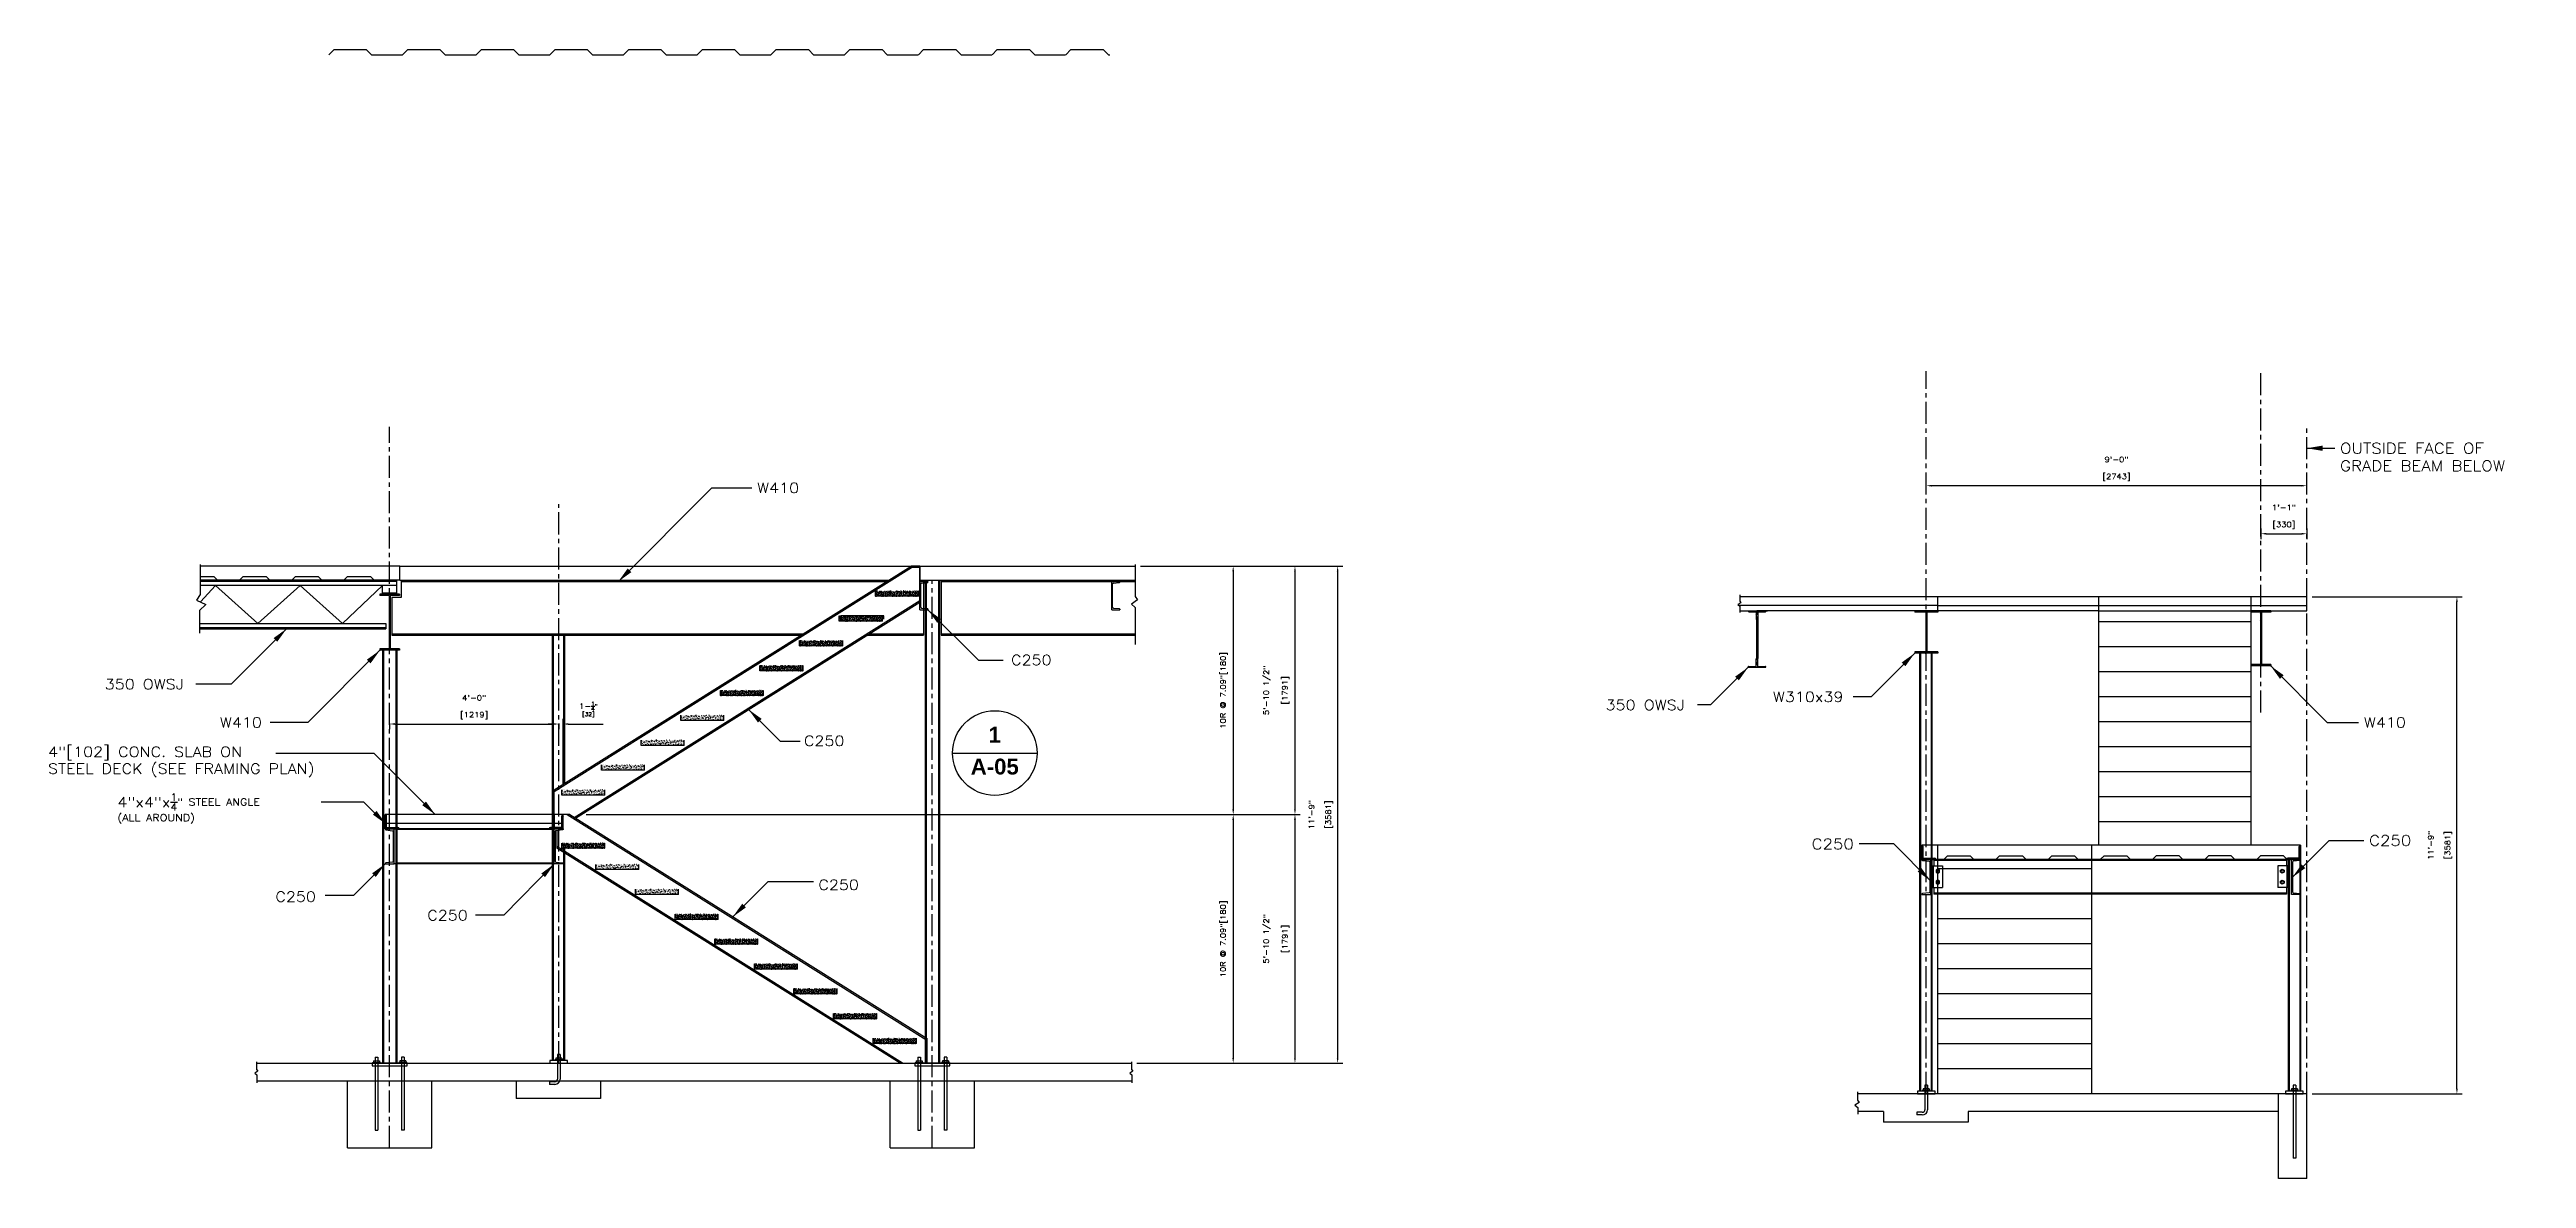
# Model space of a CAD drawing. Header units: inches. Extents: x 608 to 1311, y -33 to 287.
import ezdxf
from ezdxf.enums import TextEntityAlignment as Align

# ---------------------------------------------------------------- set-up
doc = ezdxf.new("R2010")
doc.units = ezdxf.units.IN
doc.header["$MEASUREMENT"] = 0
doc.linetypes.add('CENTER', pattern=[2, 1.25, -0.25, 0.25, -0.25])
for name, color, linetype in [('Arch_Section_Truss', 45, 'Continuous'), ('C-241-1', 241, 'Continuous'), ('CENTER', 1, 'CENTER'), ('L1', 1, 'Continuous'), ('LAYER131A', 131, 'Continuous'), ('Layer131B', 71, 'Continuous'), ('ST_ANNOT_48', 7, 'Continuous'), ('ST_DIM_48', 7, 'Continuous'), ('Stair_Conc.', 252, 'Continuous'), ('Struc_Plan_Deck', 41, 'Continuous'), ('Struc_Section_BP', 135, 'Continuous'), ('Struc_Section_Conc', 71, 'Continuous'), ('Struc_Section_Dim', 2, 'Continuous'), ('Struc_Section_MachineBolt', 133, 'Continuous'), ('Struc_Section_Stair', 131, 'Continuous'), ('Struc_Section_Steel', 11, 'Continuous'), ('Structural_Section_StAngle', 2, 'Continuous'), ('Structural_Steel_Deck', 41, 'Continuous'), ('Structural_Steel_Joist', 21, 'Continuous'), ('Structural_SteelBeam', 22, 'Continuous')]:
    doc.layers.add(name, color=color, linetype=linetype)
doc.styles.add('ROMANS-115', font='romans.shx', dxfattribs={"width": 1.15})
doc.styles.add('SANSSERIFBOLD', font='sanssb__.ttf')
doc.dimstyles.new('12-ROMANS-115-APV', dxfattribs={"dimscale": 24, "dimtxt": 0.18, "dimasz": 0.1875, "dimexe": 0.1875, "dimexo": 0.0625, "dimgap": 0.0625, "dimtad": 1, "dimdec": 4, "dimlfac": -24, "dimzin": 1, "dimdsep": 46, "dimlunit": 4, "dimtxsty": 'ROMANS-115', "dimcen": 0.0625, "dimclrd": 256, "dimclre": 256, "dimclrt": 256, "dimadec": 0, "dimazin": 0, "dimtfac": 1, "dimtdec": 4, "dimtofl": 0, "dimtmove": 0, "dimatfit": 0, "dimfxl": 1, "dimfrac": 2, "dimtolj": 1, "dimtzin": 0, "dimarcsym": 0})
doc.dimstyles.new('12-ROMANS-115-PS-BPV', dxfattribs={"dimscale": 24, "dimtxt": 0.0625, "dimasz": 0.0625, "dimexe": 0.0625, "dimexo": 0.0625, "dimgap": 0.0625, "dimtad": 1, "dimdec": 4, "dimlfac": -24, "dimzin": 1, "dimdsep": 46, "dimlunit": 4, "dimtxsty": 'ROMANS-115', "dimcen": 0.0625, "dimclrd": 256, "dimclre": 256, "dimclrt": 256, "dimadec": 0, "dimazin": 0, "dimtfac": 1, "dimtdec": 4, "dimtofl": 0, "dimtmove": 0, "dimatfit": 0, "dimfxl": 1, "dimfrac": 2, "dimtolj": 1, "dimtzin": 0, "dimarcsym": 0})

msp = doc.modelspace()

# ---------------------------------------------------------------- texts
at = {"layer": 'ST_ANNOT_48', "style": 'ROMANS-115'}
for s, insert, char_height, attachment_point in [('\\A1;OUTSIDE FACE OF\\PGRADE BEAM BELOW', (1257.9084038, 175.919657), 3.000000239, 1), ('W410', (808.6767955, 164.6146356), 2.88000015, 1), ('C250', (880.7727529, 115.8042534), 2.88000015, 1), ('\\A1;350 OWSJ', (623.5485454, 108.9242549), 2.880000152, 1), ('\\A1;350 OWSJ', (1049.4898716, 103.0379174), 2.880000229, 1), ('\\A1;W310x39', (1096.9704301, 105.3519796), 2.880000229, 1), ('\\A1;W410', (656.2291994, 98.0830802), 2.88000015, 1), ('C250', (821.9715813, 92.8731755), 2.88000015, 1), ('\\A1;W410', (1264.6699328, 98.0896099), 2.88000023, 1), ('\\A1;4"[102] CONC. SLAB ON\\PSTEEL DECK (SEE FRAMING PLAN)', (607.447744, 89.7736336), 2.880000152, 1), ('\\A1;4"x4"x\\H0.7x;\\S1/4;" STEEL ANGLE\\P(ALL AROUND)', (627.1130339, 76.4709457), 2.880000152, 1), ('C250', (1119.9110307, 63.6799154), 3.00000024, 3), ('C250', (1266.138703, 64.6487386), 3.00000024, 1), ('C250', (826.0593624, 52.037009), 2.88000015, 1), ('C250', (671.9814292, 48.6652576), 2.88000015, 1), ('C250', (715.0683674, 43.387165), 2.88000015, 1)]:
    msp.add_mtext(s, dxfattribs=dict(at, insert=insert, char_height=char_height, attachment_point=attachment_point))

# ---------------------------------------------------------------- blocks, each defined once
blk = doc.blocks.new('outstandingconn1')
at = {"layer": 'Struc_Section_MachineBolt', "ltscale": 2}
for points in [[(1.2, 4.36), (1.69, 4.08), (2.18, 4.36), (2.18, 4.92), (1.69, 5.2), (1.2, 4.92)], [(1.2, 1.22), (1.69, 0.94), (2.18, 1.22), (2.18, 1.78), (1.69, 2.06), (1.2, 1.78)]]:
    blk.add_lwpolyline(points, close=True, dxfattribs=at)
for centre in [(1.69, 4.64), (1.69, 1.5)]:
    blk.add_circle(centre, 0.375, dxfattribs=at)
at = {"layer": 'Struc_Section_Steel', "color": 131, "ltscale": 2}
for p, q in [((0, 6.14), (3, 6.14)), ((0, 6.14), (0, 0)), ((0, 0), (3, 0)), ((0.38, 6.14), (0.38, 0)), ((3, 6.14), (3, 0))]:
    blk.add_line(p, q, dxfattribs=at)
blk = doc.blocks.new('C250x23')
at = {"layer": 'Struc_Section_Steel'}
blk.add_lwpolyline([(2.34, 0.29, -0.361844), (2.56, 0.05), (2.56, 0), (0, 0), (0, 10), (2.56, 10), (2.56, 9.95, -0.361844), (2.34, 9.71), (0.46, 9.45, 0.374734), (0.24, 9.2), (0.24, 0.8, 0.374734), (0.46, 0.55)], format="xyb", close=True, dxfattribs=at)
blk = doc.blocks.new('STAIR')
at = {"layer": 'Stair_Conc.'}
h = blk.add_hatch(dxfattribs=at)
h.set_pattern_fill('AR-CONC', color=256, scale=0.1, style=0)
h.set_pattern_definition([(50, (-9557.88094, -2321.2511), (0.717260183, -0.062752135), [0.075, -0.825]), (355, (-9557.88094, -2321.2511), (-0.138751334, 0.752192134), [0.06, -0.66]), (100.4514, (-9557.8212, -2321.2563), (0.57850938, 0.68943954), [0.06374019, -0.70114211]), (46.1842, (-9557.8809, -2321.0511), (1.06724105, -0.165519014), [0.1125, -1.2375]), (96.6356, (-9557.792, -2321.0649), (0.93466271, 0.97411787), [0.09561029, -1.051713]), (351.1842, (-9557.8809, -2321.0511), (0.93466195, 0.9741186), [0.09, -0.99]), (21, (-9557.78094, -2321.1011), (0.596907052, -0.40261889), [0.075, -0.825]), (326, (-9557.78094, -2321.1011), (0.24331533, 0.725150045), [0.06, -0.66]), (71.4514, (-9557.7312, -2321.13464), (0.84022263, 0.322530497), [0.06374019, -0.70114211]), (37.5, (-9557.88094, -2321.25109), (0.012159855, 0.332893854), [0, -0.652, 0, -0.67, 0, -0.6625]), (7.5, (-9557.88094, -2321.2511), (0.263069537, 0.394411712), [0, -0.382, 0, -0.637, 0, -0.2525]), (327.5, (-9558.10394, -2321.25109), (0.533822436, -0.022554872), [0, -0.25, 0, -0.78, 0, -1.035]), (317.5, (-9558.20394, -2321.2511), (0.58318617, 0.100104982), [0, -0.325, 0, -0.518, 0, -0.735])])
h.paths.add_polyline_path([(14.65, 133.95), (2.4, 133.95), (2.4, 132.45), (14.65, 132.45)])
h = blk.add_hatch(dxfattribs=at)
h.set_pattern_fill('AR-CONC', color=256, scale=0.1, style=0)
h.set_pattern_definition([(50, (-9547.63094, -2328.3011), (0.717260183, -0.062752135), [0.075, -0.825]), (355, (-9547.63094, -2328.3011), (-0.138751334, 0.752192134), [0.06, -0.66]), (100.4514, (-9547.5712, -2328.3063), (0.57850938, 0.68943954), [0.06374019, -0.70114211]), (46.1842, (-9547.6309, -2328.1011), (1.06724105, -0.165519014), [0.1125, -1.2375]), (96.6356, (-9547.542, -2328.1149), (0.93466271, 0.97411787), [0.09561029, -1.051713]), (351.1842, (-9547.6309, -2328.1011), (0.93466195, 0.9741186), [0.09, -0.99]), (21, (-9547.53094, -2328.1511), (0.596907052, -0.40261889), [0.075, -0.825]), (326, (-9547.53094, -2328.1511), (0.24331533, 0.725150045), [0.06, -0.66]), (71.4514, (-9547.4812, -2328.18464), (0.84022263, 0.322530497), [0.06374019, -0.70114211]), (37.5, (-9547.63094, -2328.30109), (0.012159855, 0.332893854), [0, -0.652, 0, -0.67, 0, -0.6625]), (7.5, (-9547.63094, -2328.3011), (0.263069537, 0.394411712), [0, -0.382, 0, -0.637, 0, -0.2525]), (327.5, (-9547.85394, -2328.30109), (0.533822436, -0.022554872), [0, -0.25, 0, -0.78, 0, -1.035]), (317.5, (-9547.95394, -2328.3011), (0.58318617, 0.100104982), [0, -0.325, 0, -0.518, 0, -0.735])])
h.paths.add_polyline_path([(24.9, 126.9), (12.65, 126.9), (12.65, 125.4), (24.9, 125.4)])
h = blk.add_hatch(dxfattribs=at)
h.set_pattern_fill('AR-CONC', color=256, scale=0.1, style=0)
h.set_pattern_definition([(50, (-9536.38094, -2335.3511), (0.717260183, -0.062752135), [0.075, -0.825]), (355, (-9536.38094, -2335.3511), (-0.138751334, 0.752192134), [0.06, -0.66]), (100.4514, (-9536.3212, -2335.3563), (0.57850938, 0.68943954), [0.06374019, -0.70114211]), (46.1842, (-9536.3809, -2335.1511), (1.06724105, -0.165519014), [0.1125, -1.2375]), (96.6356, (-9536.292, -2335.1649), (0.93466271, 0.97411787), [0.09561029, -1.051713]), (351.1842, (-9536.3809, -2335.1511), (0.93466195, 0.9741186), [0.09, -0.99]), (21, (-9536.28094, -2335.2011), (0.596907052, -0.40261889), [0.075, -0.825]), (326, (-9536.28094, -2335.2011), (0.24331533, 0.725150045), [0.06, -0.66]), (71.4514, (-9536.2312, -2335.23464), (0.84022263, 0.322530497), [0.06374019, -0.70114211]), (37.5, (-9536.38094, -2335.35109), (0.012159855, 0.332893854), [0, -0.652, 0, -0.67, 0, -0.6625]), (7.5, (-9536.38094, -2335.3511), (0.263069537, 0.394411712), [0, -0.382, 0, -0.637, 0, -0.2525]), (327.5, (-9536.60394, -2335.35109), (0.533822436, -0.022554872), [0, -0.25, 0, -0.78, 0, -1.035]), (317.5, (-9536.70394, -2335.3511), (0.58318617, 0.100104982), [0, -0.325, 0, -0.518, 0, -0.735])])
h.paths.add_polyline_path([(36.15, 119.85), (23.9, 119.85), (23.9, 118.35), (36.15, 118.35)])
h = blk.add_hatch(dxfattribs=at)
h.set_pattern_fill('AR-CONC', color=256, scale=0.1, style=0)
h.set_pattern_definition([(50, (-9525.13094, -2342.4011), (0.717260183, -0.062752135), [0.075, -0.825]), (355, (-9525.13094, -2342.4011), (-0.138751334, 0.752192134), [0.06, -0.66]), (100.4514, (-9525.0712, -2342.4063), (0.57850938, 0.68943954), [0.06374019, -0.70114211]), (46.1842, (-9525.1309, -2342.2011), (1.06724105, -0.165519014), [0.1125, -1.2375]), (96.6356, (-9525.042, -2342.2149), (0.93466271, 0.97411787), [0.09561029, -1.051713]), (351.1842, (-9525.1309, -2342.2011), (0.93466195, 0.9741186), [0.09, -0.99]), (21, (-9525.03094, -2342.2511), (0.596907052, -0.40261889), [0.075, -0.825]), (326, (-9525.03094, -2342.2511), (0.24331533, 0.725150045), [0.06, -0.66]), (71.4514, (-9524.9812, -2342.28464), (0.84022263, 0.322530497), [0.06374019, -0.70114211]), (37.5, (-9525.13094, -2342.40109), (0.012159855, 0.332893854), [0, -0.652, 0, -0.67, 0, -0.6625]), (7.5, (-9525.13094, -2342.4011), (0.263069537, 0.394411712), [0, -0.382, 0, -0.637, 0, -0.2525]), (327.5, (-9525.35394, -2342.40109), (0.533822436, -0.022554872), [0, -0.25, 0, -0.78, 0, -1.035]), (317.5, (-9525.45394, -2342.4011), (0.58318617, 0.100104982), [0, -0.325, 0, -0.518, 0, -0.735])])
h.paths.add_polyline_path([(47.4, 112.8), (35.15, 112.8), (35.15, 111.3), (47.4, 111.3)])
h = blk.add_hatch(dxfattribs=at)
h.set_pattern_fill('AR-CONC', color=256, scale=0.1, style=0)
h.set_pattern_definition([(50, (-9513.88094, -2349.4511), (0.717260183, -0.062752135), [0.075, -0.825]), (355, (-9513.88094, -2349.4511), (-0.138751334, 0.752192134), [0.06, -0.66]), (100.4514, (-9513.8212, -2349.4563), (0.57850938, 0.68943954), [0.06374019, -0.70114211]), (46.1842, (-9513.8809, -2349.2511), (1.06724105, -0.165519014), [0.1125, -1.2375]), (96.6356, (-9513.792, -2349.2649), (0.93466271, 0.97411787), [0.09561029, -1.051713]), (351.1842, (-9513.8809, -2349.2511), (0.93466195, 0.9741186), [0.09, -0.99]), (21, (-9513.78094, -2349.3011), (0.596907052, -0.40261889), [0.075, -0.825]), (326, (-9513.78094, -2349.3011), (0.24331533, 0.725150045), [0.06, -0.66]), (71.4514, (-9513.7312, -2349.33464), (0.84022263, 0.322530497), [0.06374019, -0.70114211]), (37.5, (-9513.88094, -2349.45109), (0.012159855, 0.332893854), [0, -0.652, 0, -0.67, 0, -0.6625]), (7.5, (-9513.88094, -2349.4511), (0.263069537, 0.394411712), [0, -0.382, 0, -0.637, 0, -0.2525]), (327.5, (-9514.10394, -2349.45109), (0.533822436, -0.022554872), [0, -0.25, 0, -0.78, 0, -1.035]), (317.5, (-9514.20394, -2349.4511), (0.58318617, 0.100104982), [0, -0.325, 0, -0.518, 0, -0.735])])
h.paths.add_polyline_path([(58.65, 105.75), (46.4, 105.75), (46.4, 104.25), (58.65, 104.25)])
h = blk.add_hatch(dxfattribs=at)
h.set_pattern_fill('AR-CONC', color=256, scale=0.1, style=0)
h.set_pattern_definition([(50, (-9502.63094, -2356.5011), (0.717260183, -0.062752135), [0.075, -0.825]), (355, (-9502.63094, -2356.5011), (-0.138751334, 0.752192134), [0.06, -0.66]), (100.4514, (-9502.5712, -2356.5063), (0.57850938, 0.68943954), [0.06374019, -0.70114211]), (46.1842, (-9502.6309, -2356.3011), (1.06724105, -0.165519014), [0.1125, -1.2375]), (96.6356, (-9502.542, -2356.3149), (0.93466271, 0.97411787), [0.09561029, -1.051713]), (351.1842, (-9502.6309, -2356.3011), (0.93466195, 0.9741186), [0.09, -0.99]), (21, (-9502.53094, -2356.3511), (0.596907052, -0.40261889), [0.075, -0.825]), (326, (-9502.53094, -2356.3511), (0.24331533, 0.725150045), [0.06, -0.66]), (71.4514, (-9502.4812, -2356.38464), (0.84022263, 0.322530497), [0.06374019, -0.70114211]), (37.5, (-9502.63094, -2356.50109), (0.012159855, 0.332893854), [0, -0.652, 0, -0.67, 0, -0.6625]), (7.5, (-9502.63094, -2356.5011), (0.263069537, 0.394411712), [0, -0.382, 0, -0.637, 0, -0.2525]), (327.5, (-9502.85394, -2356.50109), (0.533822436, -0.022554872), [0, -0.25, 0, -0.78, 0, -1.035]), (317.5, (-9502.95394, -2356.5011), (0.58318617, 0.100104982), [0, -0.325, 0, -0.518, 0, -0.735])])
h.paths.add_polyline_path([(69.9, 98.7), (57.65, 98.7), (57.65, 97.2), (69.9, 97.2)])
h = blk.add_hatch(dxfattribs=at)
h.set_pattern_fill('AR-CONC', color=256, scale=0.1, style=0)
h.set_pattern_definition([(50, (-9491.38094, -2363.5511), (0.717260183, -0.062752135), [0.075, -0.825]), (355, (-9491.38094, -2363.5511), (-0.138751334, 0.752192134), [0.06, -0.66]), (100.4514, (-9491.3212, -2363.5563), (0.57850938, 0.68943954), [0.06374019, -0.70114211]), (46.1842, (-9491.3809, -2363.3511), (1.06724105, -0.165519014), [0.1125, -1.2375]), (96.6356, (-9491.292, -2363.3649), (0.93466271, 0.97411787), [0.09561029, -1.051713]), (351.1842, (-9491.3809, -2363.3511), (0.93466195, 0.9741186), [0.09, -0.99]), (21, (-9491.28094, -2363.4011), (0.596907052, -0.40261889), [0.075, -0.825]), (326, (-9491.28094, -2363.4011), (0.24331533, 0.725150045), [0.06, -0.66]), (71.4514, (-9491.2312, -2363.43464), (0.84022263, 0.322530497), [0.06374019, -0.70114211]), (37.5, (-9491.38094, -2363.55109), (0.012159855, 0.332893854), [0, -0.652, 0, -0.67, 0, -0.6625]), (7.5, (-9491.38094, -2363.5511), (0.263069537, 0.394411712), [0, -0.382, 0, -0.637, 0, -0.2525]), (327.5, (-9491.60394, -2363.55109), (0.533822436, -0.022554872), [0, -0.25, 0, -0.78, 0, -1.035]), (317.5, (-9491.70394, -2363.5511), (0.58318617, 0.100104982), [0, -0.325, 0, -0.518, 0, -0.735])])
h.paths.add_polyline_path([(81.15, 91.65), (68.9, 91.65), (68.9, 90.15), (81.15, 90.15)])
h = blk.add_hatch(dxfattribs=at)
h.set_pattern_fill('AR-CONC', color=256, scale=0.1, style=0)
h.set_pattern_definition([(50, (-9480.13094, -2370.6011), (0.717260183, -0.062752135), [0.075, -0.825]), (355, (-9480.13094, -2370.6011), (-0.138751334, 0.752192134), [0.06, -0.66]), (100.4514, (-9480.0712, -2370.6063), (0.57850938, 0.68943954), [0.06374019, -0.70114211]), (46.1842, (-9480.1309, -2370.4011), (1.06724105, -0.165519014), [0.1125, -1.2375]), (96.6356, (-9480.042, -2370.4149), (0.93466271, 0.97411787), [0.09561029, -1.051713]), (351.1842, (-9480.1309, -2370.4011), (0.93466195, 0.9741186), [0.09, -0.99]), (21, (-9480.03094, -2370.4511), (0.596907052, -0.40261889), [0.075, -0.825]), (326, (-9480.03094, -2370.4511), (0.24331533, 0.725150045), [0.06, -0.66]), (71.4514, (-9479.9812, -2370.48464), (0.84022263, 0.322530497), [0.06374019, -0.70114211]), (37.5, (-9480.13094, -2370.60109), (0.012159855, 0.332893854), [0, -0.652, 0, -0.67, 0, -0.6625]), (7.5, (-9480.13094, -2370.6011), (0.263069537, 0.394411712), [0, -0.382, 0, -0.637, 0, -0.2525]), (327.5, (-9480.35394, -2370.60109), (0.533822436, -0.022554872), [0, -0.25, 0, -0.78, 0, -1.035]), (317.5, (-9480.45394, -2370.6011), (0.58318617, 0.100104982), [0, -0.325, 0, -0.518, 0, -0.735])])
h.paths.add_polyline_path([(92.4, 84.6), (80.15, 84.6), (80.15, 83.1), (92.4, 83.1)])
h = blk.add_hatch(dxfattribs=at)
h.set_pattern_fill('AR-CONC', color=256, scale=0.1, style=0)
h.set_pattern_definition([(50, (-9468.88094, -2377.6511), (0.717260183, -0.062752135), [0.075, -0.825]), (355, (-9468.88094, -2377.6511), (-0.138751334, 0.752192134), [0.06, -0.66]), (100.4514, (-9468.8212, -2377.6563), (0.57850938, 0.68943954), [0.06374019, -0.70114211]), (46.1842, (-9468.8809, -2377.4511), (1.06724105, -0.165519014), [0.1125, -1.2375]), (96.6356, (-9468.792, -2377.4649), (0.93466271, 0.97411787), [0.09561029, -1.051713]), (351.1842, (-9468.8809, -2377.4511), (0.93466195, 0.9741186), [0.09, -0.99]), (21, (-9468.78094, -2377.5011), (0.596907052, -0.40261889), [0.075, -0.825]), (326, (-9468.78094, -2377.5011), (0.24331533, 0.725150045), [0.06, -0.66]), (71.4514, (-9468.7312, -2377.53464), (0.84022263, 0.322530497), [0.06374019, -0.70114211]), (37.5, (-9468.88094, -2377.65109), (0.012159855, 0.332893854), [0, -0.652, 0, -0.67, 0, -0.6625]), (7.5, (-9468.88094, -2377.6511), (0.263069537, 0.394411712), [0, -0.382, 0, -0.637, 0, -0.2525]), (327.5, (-9469.10394, -2377.65109), (0.533822436, -0.022554872), [0, -0.25, 0, -0.78, 0, -1.035]), (317.5, (-9469.20394, -2377.6511), (0.58318617, 0.100104982), [0, -0.325, 0, -0.518, 0, -0.735])])
h.paths.add_polyline_path([(103.65, 77.55), (91.4, 77.55), (91.4, 76.05), (103.65, 76.05)])
h = blk.add_hatch(dxfattribs=at)
h.set_pattern_fill('AR-CONC', color=256, scale=0.1, style=0)
h.set_pattern_definition([(50, (-9478.5352, -2398.8011), (0.717260183, -0.062752135), [0.075, -0.825]), (355, (-9478.5352, -2398.8011), (-0.138751334, 0.752192134), [0.06, -0.66]), (100.4514, (-9478.4754, -2398.8063), (0.57850938, 0.68943954), [0.06374019, -0.70114211]), (46.1842, (-9478.5352, -2398.6011), (1.06724105, -0.165519014), [0.1125, -1.2375]), (96.6356, (-9478.4463, -2398.6149), (0.93466271, 0.97411787), [0.09561029, -1.051713]), (351.1842, (-9478.5352, -2398.6011), (0.93466195, 0.9741186), [0.09, -0.99]), (21, (-9478.4352, -2398.6511), (0.596907052, -0.40261889), [0.075, -0.825]), (326, (-9478.4352, -2398.6511), (0.24331533, 0.725150045), [0.06, -0.66]), (71.4514, (-9478.38545, -2398.68464), (0.84022263, 0.322530497), [0.06374019, -0.70114211]), (37.5, (-9478.5352, -2398.80109), (0.012159855, 0.332893854), [0, -0.652, 0, -0.67, 0, -0.6625]), (7.5, (-9478.5352, -2398.8011), (0.263069537, 0.394411712), [0, -0.382, 0, -0.637, 0, -0.2525]), (327.5, (-9478.7582, -2398.80109), (0.533822436, -0.022554872), [0, -0.25, 0, -0.78, 0, -1.035]), (317.5, (-9478.8582, -2398.8011), (0.58318617, 0.100104982), [0, -0.325, 0, -0.518, 0, -0.735])])
h.paths.add_polyline_path([(94, 56.4), (81.75, 56.4), (81.75, 54.9), (94, 54.9)])
h = blk.add_hatch(dxfattribs=at)
h.set_pattern_fill('AR-CONC', color=256, scale=0.1, style=0)
h.set_pattern_definition([(50, (-9468.88094, -2392.7511), (0.717260183, -0.062752135), [0.075, -0.825]), (355, (-9468.88094, -2392.7511), (-0.138751334, 0.752192134), [0.06, -0.66]), (100.4514, (-9468.8212, -2392.7563), (0.57850938, 0.68943954), [0.06374019, -0.70114211]), (46.1842, (-9468.8809, -2392.5511), (1.06724105, -0.165519014), [0.1125, -1.2375]), (96.6356, (-9468.792, -2392.5649), (0.93466271, 0.97411787), [0.09561029, -1.051713]), (351.1842, (-9468.8809, -2392.5511), (0.93466195, 0.9741186), [0.09, -0.99]), (21, (-9468.78094, -2392.6011), (0.596907052, -0.40261889), [0.075, -0.825]), (326, (-9468.78094, -2392.6011), (0.24331533, 0.725150045), [0.06, -0.66]), (71.4514, (-9468.7312, -2392.63464), (0.84022263, 0.322530497), [0.06374019, -0.70114211]), (37.5, (-9468.88094, -2392.75109), (0.012159855, 0.332893854), [0, -0.652, 0, -0.67, 0, -0.6625]), (7.5, (-9468.88094, -2392.7511), (0.263069537, 0.394411712), [0, -0.382, 0, -0.637, 0, -0.2525]), (327.5, (-9469.10394, -2392.75109), (0.533822436, -0.022554872), [0, -0.25, 0, -0.78, 0, -1.035]), (317.5, (-9469.20394, -2392.7511), (0.58318617, 0.100104982), [0, -0.325, 0, -0.518, 0, -0.735])])
h.paths.add_polyline_path([(103.65, 62.45), (91.4, 62.45), (91.4, 60.95), (103.65, 60.95)])
h = blk.add_hatch(dxfattribs=at)
h.set_pattern_fill('AR-CONC', color=256, scale=0.1, style=0)
h.set_pattern_definition([(50, (-9489.7852, -2405.8511), (0.717260183, -0.062752135), [0.075, -0.825]), (355, (-9489.7852, -2405.8511), (-0.138751334, 0.752192134), [0.06, -0.66]), (100.4514, (-9489.7254, -2405.8563), (0.57850938, 0.68943954), [0.06374019, -0.70114211]), (46.1842, (-9489.7852, -2405.6511), (1.06724105, -0.165519014), [0.1125, -1.2375]), (96.6356, (-9489.6963, -2405.6649), (0.93466271, 0.97411787), [0.09561029, -1.051713]), (351.1842, (-9489.7852, -2405.6511), (0.93466195, 0.9741186), [0.09, -0.99]), (21, (-9489.6852, -2405.7011), (0.596907052, -0.40261889), [0.075, -0.825]), (326, (-9489.6852, -2405.7011), (0.24331533, 0.725150045), [0.06, -0.66]), (71.4514, (-9489.63545, -2405.73464), (0.84022263, 0.322530497), [0.06374019, -0.70114211]), (37.5, (-9489.7852, -2405.85109), (0.012159855, 0.332893854), [0, -0.652, 0, -0.67, 0, -0.6625]), (7.5, (-9489.7852, -2405.8511), (0.263069537, 0.394411712), [0, -0.382, 0, -0.637, 0, -0.2525]), (327.5, (-9490.0082, -2405.85109), (0.533822436, -0.022554872), [0, -0.25, 0, -0.78, 0, -1.035]), (317.5, (-9490.1082, -2405.8511), (0.58318617, 0.100104982), [0, -0.325, 0, -0.518, 0, -0.735])])
h.paths.add_polyline_path([(82.75, 49.35), (70.5, 49.35), (70.5, 47.85), (82.75, 47.85)])
h = blk.add_hatch(dxfattribs=at)
h.set_pattern_fill('AR-CONC', color=256, scale=0.1, style=0)
h.set_pattern_definition([(50, (-9501.0352, -2412.9011), (0.717260183, -0.062752135), [0.075, -0.825]), (355, (-9501.0352, -2412.9011), (-0.138751334, 0.752192134), [0.06, -0.66]), (100.4514, (-9500.9754, -2412.9063), (0.57850938, 0.68943954), [0.06374019, -0.70114211]), (46.1842, (-9501.0352, -2412.7011), (1.06724105, -0.165519014), [0.1125, -1.2375]), (96.6356, (-9500.9463, -2412.7149), (0.93466271, 0.97411787), [0.09561029, -1.051713]), (351.1842, (-9501.0352, -2412.7011), (0.93466195, 0.9741186), [0.09, -0.99]), (21, (-9500.9352, -2412.7511), (0.596907052, -0.40261889), [0.075, -0.825]), (326, (-9500.9352, -2412.7511), (0.24331533, 0.725150045), [0.06, -0.66]), (71.4514, (-9500.88545, -2412.78464), (0.84022263, 0.322530497), [0.06374019, -0.70114211]), (37.5, (-9501.0352, -2412.90109), (0.012159855, 0.332893854), [0, -0.652, 0, -0.67, 0, -0.6625]), (7.5, (-9501.0352, -2412.9011), (0.263069537, 0.394411712), [0, -0.382, 0, -0.637, 0, -0.2525]), (327.5, (-9501.2582, -2412.90109), (0.533822436, -0.022554872), [0, -0.25, 0, -0.78, 0, -1.035]), (317.5, (-9501.3582, -2412.9011), (0.58318617, 0.100104982), [0, -0.325, 0, -0.518, 0, -0.735])])
h.paths.add_polyline_path([(71.5, 42.3), (59.25, 42.3), (59.25, 40.8), (71.5, 40.8)])
h = blk.add_hatch(dxfattribs=at)
h.set_pattern_fill('AR-CONC', color=256, scale=0.1, style=0)
h.set_pattern_definition([(50, (-9512.2852, -2419.9511), (0.717260183, -0.062752135), [0.075, -0.825]), (355, (-9512.2852, -2419.9511), (-0.138751334, 0.752192134), [0.06, -0.66]), (100.4514, (-9512.2254, -2419.9563), (0.57850938, 0.68943954), [0.06374019, -0.70114211]), (46.1842, (-9512.2852, -2419.7511), (1.06724105, -0.165519014), [0.1125, -1.2375]), (96.6356, (-9512.1963, -2419.7649), (0.93466271, 0.97411787), [0.09561029, -1.051713]), (351.1842, (-9512.2852, -2419.7511), (0.93466195, 0.9741186), [0.09, -0.99]), (21, (-9512.1852, -2419.8011), (0.596907052, -0.40261889), [0.075, -0.825]), (326, (-9512.1852, -2419.8011), (0.24331533, 0.725150045), [0.06, -0.66]), (71.4514, (-9512.13545, -2419.83464), (0.84022263, 0.322530497), [0.06374019, -0.70114211]), (37.5, (-9512.2852, -2419.95109), (0.012159855, 0.332893854), [0, -0.652, 0, -0.67, 0, -0.6625]), (7.5, (-9512.2852, -2419.9511), (0.263069537, 0.394411712), [0, -0.382, 0, -0.637, 0, -0.2525]), (327.5, (-9512.5082, -2419.95109), (0.533822436, -0.022554872), [0, -0.25, 0, -0.78, 0, -1.035]), (317.5, (-9512.6082, -2419.9511), (0.58318617, 0.100104982), [0, -0.325, 0, -0.518, 0, -0.735])])
h.paths.add_polyline_path([(60.25, 35.25), (48, 35.25), (48, 33.75), (60.25, 33.75)])
h = blk.add_hatch(dxfattribs=at)
h.set_pattern_fill('AR-CONC', color=256, scale=0.1, style=0)
h.set_pattern_definition([(50, (-9523.5352, -2427.0011), (0.717260183, -0.062752135), [0.075, -0.825]), (355, (-9523.5352, -2427.0011), (-0.138751334, 0.752192134), [0.06, -0.66]), (100.4514, (-9523.4754, -2427.0063), (0.57850938, 0.68943954), [0.06374019, -0.70114211]), (46.1842, (-9523.5352, -2426.8011), (1.06724105, -0.165519014), [0.1125, -1.2375]), (96.6356, (-9523.4463, -2426.8149), (0.93466271, 0.97411787), [0.09561029, -1.051713]), (351.1842, (-9523.5352, -2426.8011), (0.93466195, 0.9741186), [0.09, -0.99]), (21, (-9523.4352, -2426.8511), (0.596907052, -0.40261889), [0.075, -0.825]), (326, (-9523.4352, -2426.8511), (0.24331533, 0.725150045), [0.06, -0.66]), (71.4514, (-9523.38545, -2426.88464), (0.84022263, 0.322530497), [0.06374019, -0.70114211]), (37.5, (-9523.5352, -2427.00109), (0.012159855, 0.332893854), [0, -0.652, 0, -0.67, 0, -0.6625]), (7.5, (-9523.5352, -2427.0011), (0.263069537, 0.394411712), [0, -0.382, 0, -0.637, 0, -0.2525]), (327.5, (-9523.7582, -2427.00109), (0.533822436, -0.022554872), [0, -0.25, 0, -0.78, 0, -1.035]), (317.5, (-9523.8582, -2427.0011), (0.58318617, 0.100104982), [0, -0.325, 0, -0.518, 0, -0.735])])
h.paths.add_polyline_path([(49, 28.2), (36.75, 28.2), (36.75, 26.7), (49, 26.7)])
h = blk.add_hatch(dxfattribs=at)
h.set_pattern_fill('AR-CONC', color=256, scale=0.1, style=0)
h.set_pattern_definition([(50, (-9534.7852, -2434.0511), (0.717260183, -0.062752135), [0.075, -0.825]), (355, (-9534.7852, -2434.0511), (-0.138751334, 0.752192134), [0.06, -0.66]), (100.4514, (-9534.7254, -2434.0563), (0.57850938, 0.68943954), [0.06374019, -0.70114211]), (46.1842, (-9534.7852, -2433.8511), (1.06724105, -0.165519014), [0.1125, -1.2375]), (96.6356, (-9534.6963, -2433.8649), (0.93466271, 0.97411787), [0.09561029, -1.051713]), (351.1842, (-9534.7852, -2433.8511), (0.93466195, 0.9741186), [0.09, -0.99]), (21, (-9534.6852, -2433.9011), (0.596907052, -0.40261889), [0.075, -0.825]), (326, (-9534.6852, -2433.9011), (0.24331533, 0.725150045), [0.06, -0.66]), (71.4514, (-9534.63545, -2433.93464), (0.84022263, 0.322530497), [0.06374019, -0.70114211]), (37.5, (-9534.7852, -2434.05109), (0.012159855, 0.332893854), [0, -0.652, 0, -0.67, 0, -0.6625]), (7.5, (-9534.7852, -2434.0511), (0.263069537, 0.394411712), [0, -0.382, 0, -0.637, 0, -0.2525]), (327.5, (-9535.0082, -2434.05109), (0.533822436, -0.022554872), [0, -0.25, 0, -0.78, 0, -1.035]), (317.5, (-9535.1082, -2434.0511), (0.58318617, 0.100104982), [0, -0.325, 0, -0.518, 0, -0.735])])
h.paths.add_polyline_path([(37.75, 21.15), (25.5, 21.15), (25.5, 19.65), (37.75, 19.65)])
h = blk.add_hatch(dxfattribs=at)
h.set_pattern_fill('AR-CONC', color=256, scale=0.1, style=0)
h.set_pattern_definition([(50, (-9546.0352, -2441.1011), (0.717260183, -0.062752135), [0.075, -0.825]), (355, (-9546.0352, -2441.1011), (-0.138751334, 0.752192134), [0.06, -0.66]), (100.4514, (-9545.9754, -2441.1063), (0.57850938, 0.68943954), [0.06374019, -0.70114211]), (46.1842, (-9546.0352, -2440.9011), (1.06724105, -0.165519014), [0.1125, -1.2375]), (96.6356, (-9545.9463, -2440.9149), (0.93466271, 0.97411787), [0.09561029, -1.051713]), (351.1842, (-9546.0352, -2440.9011), (0.93466195, 0.9741186), [0.09, -0.99]), (21, (-9545.9352, -2440.9511), (0.596907052, -0.40261889), [0.075, -0.825]), (326, (-9545.9352, -2440.9511), (0.24331533, 0.725150045), [0.06, -0.66]), (71.4514, (-9545.88545, -2440.98464), (0.84022263, 0.322530497), [0.06374019, -0.70114211]), (37.5, (-9546.0352, -2441.10109), (0.012159855, 0.332893854), [0, -0.652, 0, -0.67, 0, -0.6625]), (7.5, (-9546.0352, -2441.1011), (0.263069537, 0.394411712), [0, -0.382, 0, -0.637, 0, -0.2525]), (327.5, (-9546.2582, -2441.10109), (0.533822436, -0.022554872), [0, -0.25, 0, -0.78, 0, -1.035]), (317.5, (-9546.3582, -2441.1011), (0.58318617, 0.100104982), [0, -0.325, 0, -0.518, 0, -0.735])])
h.paths.add_polyline_path([(26.5, 14.1), (14.25, 14.1), (14.25, 12.6), (26.5, 12.6)])
h = blk.add_hatch(dxfattribs=at)
h.set_pattern_fill('AR-CONC', color=256, scale=0.1, style=0)
h.set_pattern_definition([(50, (-9557.2852, -2448.1511), (0.717260183, -0.062752135), [0.075, -0.825]), (355, (-9557.2852, -2448.1511), (-0.138751334, 0.752192134), [0.06, -0.66]), (100.4514, (-9557.2254, -2448.1563), (0.57850938, 0.68943954), [0.06374019, -0.70114211]), (46.1842, (-9557.2852, -2447.9511), (1.06724105, -0.165519014), [0.1125, -1.2375]), (96.6356, (-9557.1963, -2447.9649), (0.93466271, 0.97411787), [0.09561029, -1.051713]), (351.1842, (-9557.2852, -2447.9511), (0.93466195, 0.9741186), [0.09, -0.99]), (21, (-9557.1852, -2448.0011), (0.596907052, -0.40261889), [0.075, -0.825]), (326, (-9557.1852, -2448.0011), (0.24331533, 0.725150045), [0.06, -0.66]), (71.4514, (-9557.13545, -2448.03464), (0.84022263, 0.322530497), [0.06374019, -0.70114211]), (37.5, (-9557.2852, -2448.15109), (0.012159855, 0.332893854), [0, -0.652, 0, -0.67, 0, -0.6625]), (7.5, (-9557.2852, -2448.1511), (0.263069537, 0.394411712), [0, -0.382, 0, -0.637, 0, -0.2525]), (327.5, (-9557.5082, -2448.15109), (0.533822436, -0.022554872), [0, -0.25, 0, -0.78, 0, -1.035]), (317.5, (-9557.6082, -2448.1511), (0.58318617, 0.100104982), [0, -0.325, 0, -0.518, 0, -0.735])])
h.paths.add_polyline_path([(15.25, 7.05), (3, 7.05), (3, 5.55), (15.25, 5.55)])
at = {"layer": 'Layer131B'}
for p, q in [((2.4, 132.45), (2.4, 133.95)), ((14.65, 132.45), (14.65, 133.95)), ((2.4, 132.45), (14.65, 132.45)), ((12.65, 125.4), (12.65, 126.9)), ((24.9, 125.4), (24.9, 126.9)), ((12.65, 125.4), (24.9, 125.4)), ((23.9, 118.35), (23.9, 119.85)), ((36.15, 118.35), (36.15, 119.85)), ((23.9, 118.35), (36.15, 118.35)), ((35.15, 111.3), (35.15, 112.8)), ((47.4, 111.3), (47.4, 112.8)), ((35.15, 111.3), (47.4, 111.3)), ((46.4, 104.25), (46.4, 105.75)), ((58.65, 104.25), (58.65, 105.75)), ((46.4, 104.25), (58.65, 104.25)), ((57.65, 97.2), (57.65, 98.7)), ((69.9, 97.2), (69.9, 98.7)), ((57.65, 97.2), (69.9, 97.2)), ((68.9, 90.15), (68.9, 91.65)), ((81.15, 90.15), (81.15, 91.65)), ((68.9, 90.15), (81.15, 90.15)), ((80.15, 83.1), (80.15, 84.6)), ((92.4, 83.1), (92.4, 84.6)), ((80.15, 83.1), (92.4, 83.1)), ((91.4, 76.05), (91.4, 77.55)), ((103.65, 76.05), (103.65, 77.55)), ((91.4, 76.05), (103.65, 76.05))]:
    blk.add_line(p, q, dxfattribs=at)
at = {"layer": 'Layer131B', "ltscale": 5}
for p, q in [((81.75, 54.9), (81.75, 56.4)), ((91.4, 60.95), (91.4, 62.45)), ((94, 54.9), (94, 56.4)), ((103.65, 60.95), (103.65, 62.45)), ((70.5, 47.85), (70.5, 49.35)), ((82.75, 47.85), (82.75, 49.35)), ((59.25, 40.8), (59.25, 42.3)), ((71.5, 40.8), (71.5, 42.3)), ((48, 33.75), (48, 35.25)), ((60.25, 33.75), (60.25, 35.25)), ((36.75, 26.7), (36.75, 28.2)), ((48, 33.75), (60.25, 33.75)), ((49, 26.7), (49, 28.2)), ((25.5, 19.65), (25.5, 21.15)), ((37.75, 19.65), (37.75, 21.15)), ((14.25, 12.6), (14.25, 14.1)), ((26.5, 12.6), (26.5, 14.1)), ((3, 5.55), (3, 7.05)), ((15.25, 5.55), (15.25, 7.05))]:
    blk.add_line(p, q, dxfattribs=at)
at = {"layer": 'Layer131B', "ltscale": 8}
for p, q in [((91.4, 60.95), (103.65, 60.95)), ((81.75, 54.9), (94, 54.9)), ((70.5, 47.85), (82.75, 47.85)), ((59.25, 40.8), (71.5, 40.8)), ((36.75, 26.7), (49, 26.7)), ((25.5, 19.65), (37.75, 19.65)), ((14.25, 12.6), (26.5, 12.6)), ((3, 5.55), (15.25, 5.55))]:
    blk.add_line(p, q, dxfattribs=at)
blk = doc.blocks.new('*D9')
at = {"layer": 'DEFPOINTS', "color": 0}
for p in [(1235.47, 153.15), (1248.47, 153.15), (1248.47, 150.17)]:
    blk.add_point(p, dxfattribs=at)
at = {"layer": 'ST_DIM_48', "lineweight": -2}
for p, q in [((1235.47, 151.65), (1235.47, 148.67)), ((1236.97, 150.17), (1246.97, 150.17)), ((1248.47, 151.65), (1248.47, 148.67))]:
    blk.add_line(p, q, dxfattribs=at)
at = {"layer": 'ST_DIM_48'}
for points in [[(1236.97, 150.42), (1236.97, 149.92), (1235.47, 150.17)], [(1246.97, 150.42), (1246.97, 149.92), (1248.47, 150.17)]]:
    blk.add_solid(points, dxfattribs=at)
at = {"layer": 'ST_DIM_48', "char_height": 1.5, "attachment_point": 5, "style": 'ROMANS-115'}
for s, insert in [('\\A1;1\'-1"', (1241.97, 157.6)), ('\\A1;[330]', (1241.97, 152.56))]:
    blk.add_mtext(s, dxfattribs=dict(at, insert=insert))
blk = doc.blocks.new('*D10')
at = {"layer": 'DEFPOINTS', "color": 0}
for p in [(1140.47, 163.79), (1140.47, 160.41), (1248.47, 160.41)]:
    blk.add_point(p, dxfattribs=at)
at = {"layer": 'ST_DIM_48', "lineweight": -2}
for p, q in [((1140.47, 161.91), (1140.47, 165.29)), ((1246.97, 163.79), (1141.97, 163.79)), ((1248.47, 161.91), (1248.47, 165.29))]:
    blk.add_line(p, q, dxfattribs=at)
at = {"layer": 'ST_DIM_48'}
for points in [[(1141.97, 164.04), (1141.97, 163.54), (1140.47, 163.79)], [(1246.97, 164.04), (1246.97, 163.54), (1248.47, 163.79)]]:
    blk.add_solid(points, dxfattribs=at)
at = {"layer": 'ST_DIM_48', "char_height": 1.5, "attachment_point": 5, "style": 'ROMANS-115'}
for s, insert in [('\\A1;9\'-0"', (1194.47, 171.22)), ('\\A1;[2743]', (1194.47, 166.18))]:
    blk.add_mtext(s, dxfattribs=dict(at, insert=insert))
blk = doc.blocks.new('*D11')
at = {"layer": 'DEFPOINTS', "color": 0}
for p in [(1248.47, 132.31), (1291.07, 132.31), (1248.47, -8.69)]:
    blk.add_point(p, dxfattribs=at)
at = {"layer": 'ST_DIM_48', "lineweight": -2}
for p, q in [((1249.97, 132.31), (1292.57, 132.31)), ((1291.07, -7.19), (1291.07, 130.81)), ((1249.97, -8.69), (1292.57, -8.69))]:
    blk.add_line(p, q, dxfattribs=at)
at = {"layer": 'ST_DIM_48'}
for points in [[(1290.82, 130.81), (1291.32, 130.81), (1291.07, 132.31)], [(1290.82, -7.19), (1291.32, -7.19), (1291.07, -8.69)]]:
    blk.add_solid(points, dxfattribs=at)
at = {"layer": 'ST_DIM_48', "char_height": 1.5, "attachment_point": 5, "rotation": 90, "style": 'ROMANS-115'}
for s, insert in [('\\A1;11\'-9"', (1283.64, 61.81)), ('\\A1;[3581]', (1288.67, 61.81))]:
    blk.add_mtext(s, dxfattribs=dict(at, insert=insert))
blk = doc.blocks.new('*D12')
at = {"layer": 'DEFPOINTS', "color": 0}
for p in [(704.39, 97.84), (752.39, 97.84), (752.39, 96.2)]:
    blk.add_point(p, dxfattribs=at)
at = {"layer": 'ST_DIM_48', "lineweight": -2}
for p, q in [((704.39, 96.34), (704.39, 94.7)), ((705.89, 96.2), (750.89, 96.2)), ((752.39, 96.34), (752.39, 94.7))]:
    blk.add_line(p, q, dxfattribs=at)
at = {"layer": 'ST_DIM_48'}
for points in [[(705.89, 96.45), (705.89, 95.95), (704.39, 96.2)], [(750.89, 96.45), (750.89, 95.95), (752.39, 96.2)]]:
    blk.add_solid(points, dxfattribs=at)
at = {"layer": 'ST_DIM_48', "char_height": 1.5, "attachment_point": 5, "style": 'ROMANS-115'}
for s, insert in [('\\A1;[1219]', (728.39, 98.6)), ('\\A1;4\'-0"', (728.39, 103.63))]:
    blk.add_mtext(s, dxfattribs=dict(at, insert=insert))
blk = doc.blocks.new('*D3')
at = {"layer": 'DEFPOINTS', "color": 0}
for p in [(915.96, 141), (914.96, 0), (973.43, 0)]:
    blk.add_point(p, dxfattribs=at)
at = {"layer": 'ST_DIM_48', "lineweight": -2}
for p, q in [((917.46, 141), (974.93, 141)), ((973.43, 139.5), (973.43, 1.5)), ((916.46, 0), (974.93, 0))]:
    blk.add_line(p, q, dxfattribs=at)
at = {"layer": 'ST_DIM_48'}
for points in [[(973.18, 139.5), (973.68, 139.5), (973.43, 141)], [(973.18, 1.5), (973.68, 1.5), (973.43, 0)]]:
    blk.add_solid(points, dxfattribs=at)
at = {"layer": 'ST_DIM_48', "char_height": 1.5, "attachment_point": 5, "rotation": 90, "style": 'ROMANS-115'}
for s, insert in [('\\A1;11\'-9"', (966, 70.5)), ('\\A1;[3581]', (971.03, 70.5))]:
    blk.add_mtext(s, dxfattribs=dict(at, insert=insert))
blk = doc.blocks.new('*D4')
at = {"layer": 'DEFPOINTS', "color": 0}
for p in [(959.01, 141), (758.71, 70.5), (961.32, 70.5)]:
    blk.add_point(p, dxfattribs=at)
at = {"layer": 'ST_DIM_48', "lineweight": -2}
for p, q in [((960.51, 141), (962.82, 141)), ((961.32, 139.5), (961.32, 72)), ((760.21, 70.5), (962.82, 70.5))]:
    blk.add_line(p, q, dxfattribs=at)
at = {"layer": 'ST_DIM_48'}
for points in [[(961.07, 139.5), (961.57, 139.5), (961.32, 141)], [(961.07, 72), (961.57, 72), (961.32, 70.5)]]:
    blk.add_solid(points, dxfattribs=at)
at = {"layer": 'ST_DIM_48', "char_height": 1.5, "attachment_point": 5, "rotation": 90, "style": 'ROMANS-115'}
for s, insert in [('\\A1;5\'-10 1/2"', (953.39, 105.75)), ('\\A1;[1791]', (958.68, 105.75))]:
    blk.add_mtext(s, dxfattribs=dict(at, insert=insert))
blk = doc.blocks.new('*D5')
at = {"layer": 'DEFPOINTS', "color": 0}
for p in [(961.32, 70.5), (961.32, 0), (961.32, 0)]:
    blk.add_point(p, dxfattribs=at)
at = {"layer": 'ST_DIM_48', "lineweight": -2}
blk.add_line((961.32, 69), (961.32, 1.5), dxfattribs=at)
at = {"layer": 'ST_DIM_48'}
for points in [[(961.07, 69), (961.57, 69), (961.32, 70.5)], [(961.07, 1.5), (961.57, 1.5), (961.32, 0)]]:
    blk.add_solid(points, dxfattribs=at)
at = {"layer": 'ST_DIM_48', "char_height": 1.5, "attachment_point": 5, "rotation": 90, "style": 'ROMANS-115'}
for s, insert in [('\\A1;5\'-10 1/2"', (953.39, 35.25)), ('\\A1;[1791]', (958.68, 35.25))]:
    blk.add_mtext(s, dxfattribs=dict(at, insert=insert))
blk = doc.blocks.new('*D6')
at = {"layer": 'DEFPOINTS', "color": 0}
for p in [(943.51, 141), (943.51, 70.5), (943.79, 70.5)]:
    blk.add_point(p, dxfattribs=at)
at = {"layer": 'ST_DIM_48', "lineweight": -2}
for p, q in [((945.01, 141), (945.29, 141)), ((943.79, 139.5), (943.79, 72)), ((945.01, 70.5), (945.29, 70.5))]:
    blk.add_line(p, q, dxfattribs=at)
at = {"layer": 'ST_DIM_48'}
for points in [[(943.54, 139.5), (944.04, 139.5), (943.79, 141)], [(943.54, 72), (944.04, 72), (943.79, 70.5)]]:
    blk.add_solid(points, dxfattribs=at)
at = {"layer": 'ST_DIM_48', "insert": (941.15, 105.75), "char_height": 1.5, "attachment_point": 5, "rotation": 90, "style": 'ROMANS-115'}
blk.add_mtext('\\A1;10R @ 7.09"[180]', dxfattribs=at)
blk = doc.blocks.new('*D7')
at = {"layer": 'DEFPOINTS', "color": 0}
for p in [(943.51, 70.5), (943.51, 0), (943.79, 0)]:
    blk.add_point(p, dxfattribs=at)
at = {"layer": 'ST_DIM_48', "lineweight": -2}
for p, q in [((945.01, 70.5), (945.29, 70.5)), ((943.79, 69), (943.79, 1.5)), ((945.01, 0), (945.29, 0))]:
    blk.add_line(p, q, dxfattribs=at)
at = {"layer": 'ST_DIM_48'}
for points in [[(943.54, 69), (944.04, 69), (943.79, 70.5)], [(943.54, 1.5), (944.04, 1.5), (943.79, 0)]]:
    blk.add_solid(points, dxfattribs=at)
at = {"layer": 'ST_DIM_48', "insert": (941.15, 35.25), "char_height": 1.5, "attachment_point": 5, "rotation": 90, "style": 'ROMANS-115'}
blk.add_mtext('\\A1;10R @ 7.09"[180]', dxfattribs=at)
blk = doc.blocks.new('*D8')
at = {"layer": 'DEFPOINTS', "color": 0}
for p in [(752.39, 96.2), (753.64, 96.2), (753.64, 77.55)]:
    blk.add_point(p, dxfattribs=at)
at = {"layer": 'ST_DIM_48', "lineweight": -2}
for p, q in [((750.89, 96.2), (749.39, 96.2)), ((753.64, 79.05), (753.64, 97.7)), ((755.14, 96.2), (764.95, 96.2))]:
    blk.add_line(p, q, dxfattribs=at)
at = {"layer": 'ST_DIM_48'}
for points in [[(750.89, 96.45), (750.89, 95.95), (752.39, 96.2)], [(755.14, 96.45), (755.14, 95.95), (753.64, 96.2)]]:
    blk.add_solid(points, dxfattribs=at)
at = {"layer": 'ST_DIM_48', "insert": (760.8, 100.32), "char_height": 1.5, "attachment_point": 5, "style": 'ROMANS-115'}
blk.add_mtext('\\A1;\\A1;1-\\H0.7x;\\S1/4;"\\P[32]', dxfattribs=at)
blk = doc.blocks.new('Callout Bubble')
blk.add_line((-0.25, 0), (0.25, 0))
blk.add_circle((0, 0), 0.25)
at = {"ltscale": 15, "style": 'SANSSERIFBOLD', "flags": 8}
blk.add_attdef('V#', text='', height=0.0938, dxfattribs=at).set_placement((0, 0.034), align=Align.BOTTOM_CENTER)
blk.add_attdef('S#', text='', height=0.0938, dxfattribs=at).set_placement((0, -0.033), align=Align.TOP_CENTER)

# ---------------------------------------------------------------- dimensions: what is measured, and where the dimension line sits
at = {"layer": 'ST_DIM_48'}
for base, p1, p2, picture, middle in [((1140.465987, 163.7898201), (1248.4659956, 160.4060754), (1140.465987, 160.4060754), '*D10', (1194.4659913, 168.8255344)), ((1248.4659956, 150.1688035), (1235.4659946, 153.1482384), (1248.4659956, 153.1482384), '*D9', (1241.9659951, 155.2045178)), ((752.3937397, 96.2042248), (704.3937406, 97.8432763), (752.3937397, 97.8432763), '*D12', (728.3937401, 101.2399391))]:
    dim = msp.add_linear_dim(base=base, p1=p1, p2=p2, dimstyle='12-ROMANS-115-PS-BPV', override={"dimpost": '\\X'}, dxfattribs=at)
    dim.commit()
    dim.dimension.update_dxf_attribs({"geometry": picture, "text_midpoint": middle})
for base, p1, p2, picture, middle in [((961.3232302, 70.5000015), (959.0067629, 141.000003), (758.7111702, 70.5000015), '*D4', (956.0375159, 105.7500022)), ((973.4250532, 0), (915.9563199, 141.000003), (914.9563199, 0), '*D3', (968.3893389, 70.5000015)), ((1291.0661695, 132.3111761), (1248.4659956, -8.6888351), (1248.4659956, 132.3111761), '*D11', (1286.0304553, 61.8111705)), ((961.3232302, -0.0000016), (961.3232302, 70.5000022), (961.3232302, -0.0000016), '*D5', (956.0375159, 35.2500003))]:
    dim = msp.add_linear_dim(base=base, p1=p1, p2=p2, angle=90, dimstyle='12-ROMANS-115-PS-BPV', override={"dimpost": '\\X'}, dxfattribs=at)
    dim.commit()
    dim.dimension.update_dxf_attribs({"geometry": picture, "text_midpoint": middle})
for base, p1, p2, picture, middle in [((943.7924064, 70.5000022), (943.5068501, 141.000003), (943.5068501, 70.5000022), '*D6', (941.1495492, 105.7500026)), ((943.7924064, 0.0000013), (943.5068501, 70.5000022), (943.5068501, 0.0000013), '*D7', (941.1495492, 35.2500018))]:
    dim = msp.add_linear_dim(base=base, p1=p1, p2=p2, angle=90, text='10R @ 7.09"[180]', dimstyle='12-ROMANS-115-PS-BPV', override={"dimpost": '\\X'}, dxfattribs=at)
    dim.commit()
    dim.dimension.update_dxf_attribs({"geometry": picture, "text_midpoint": middle})
dim = msp.add_linear_dim(base=(753.6437398, 96.2042248), p1=(752.3937397, 96.2042248), p2=(753.6437398, 77.5500016), text='\\A1;1-{\\H0.7x;\\S1/4;}"\\P[32]', dimstyle='12-ROMANS-115-PS-BPV', override={"dimpost": '\\X'}, dxfattribs=at)
dim.commit()
dim.dimension.update_dxf_attribs({"geometry": '*D8', "text_midpoint": (760.796954, 100.322082)})

# ---------------------------------------------------------------- hatches: boundary and pattern name
at = {"layer": 'Arch_Section_Truss'}
h = msp.add_hatch(dxfattribs=at)
h.set_pattern_fill('STEEL', color=256, scale=8, style=0)
h.set_pattern_definition([(45, (-4839.2805, -774.0384), (-0.70710678, 0.70710678), []), (45, (-4839.2805, -773.5384), (-0.70710678, 0.70710678), [])])
h.paths.add_polyline_path([(1092.2159956, 125.9361649, 0.4142135624), (1092.3409956, 125.8111649), (1092.5909956, 125.8111649, 0.4142135624), (1092.7159956, 125.9361649), (1092.7159956, 128.0611649), (1094.8409956, 128.0611649, 0.4142135624), (1094.9659956, 128.1861649), (1094.9659956, 128.3111649), (1089.9659956, 128.3111649), (1089.9659956, 128.1861649, 0.4142135624), (1090.0909956, 128.0611649), (1092.2159956, 128.0611649)])
h.paths.add_polyline_path([(1092.2159956, 112.5611649), (1090.0909956, 112.5611649, 0.4142135624), (1089.9659956, 112.4361649), (1089.9659956, 112.3111649), (1094.9659956, 112.3111649), (1094.9659956, 112.4361649, 0.4142135624), (1094.8409956, 112.5611649), (1092.7159956, 112.5611649), (1092.7159956, 114.6861649, 0.4142135624), (1092.5909956, 114.8111649), (1092.3409956, 114.8111649, 0.4142135624), (1092.2159956, 114.6861649)])
at = {"layer": 'Structural_Section_StAngle'}
h = msp.add_hatch(dxfattribs=at)
h.set_pattern_fill('STEEL', color=256, scale=3, style=0)
h.set_pattern_definition([(45, (-8165.60858, -3377.47915), (-0.265165043, 0.265165043), []), (45, (-8165.60858, -3377.29165), (-0.265165043, 0.265165043), [])])
h.paths.add_polyline_path([(703.4887432, 66.875), (703.4887432, 70.125, 0.4142135624), (703.1137432, 70.5), (703.1137432, 66.5), (707.1137432, 66.5, 0.4142135624), (706.7387432, 66.875)])
h = msp.add_hatch(dxfattribs=at)
h.set_pattern_fill('STEEL', color=256, scale=3, style=0)
h.set_pattern_definition([(135, (9622.39606, -3377.47915), (0.265165043, 0.265165043), []), (135, (9622.39606, -3377.29165), (0.265165043, 0.265165043), [])])
h.paths.add_polyline_path([(750.0487432, 66.875, 0.4142135624), (749.6737432, 66.5), (753.6737432, 66.5), (753.6737432, 70.5, 0.4142135624), (753.2987432, 70.125), (753.2987432, 66.875)])
h = msp.add_hatch(dxfattribs=at)
h.set_pattern_fill('STEEL', color=256, scale=3, style=0)
h.set_pattern_definition([(45, (-7729.53632, -3386.168), (-0.265165043, 0.265165043), []), (45, (-7729.53632, -3385.9805), (-0.265165043, 0.265165043), [])])
h.paths.add_polyline_path([(1139.5609956, 58.1861649), (1139.5609956, 61.4361649, 0.4142135624), (1139.1859956, 61.8111649), (1139.1859956, 57.8111649), (1143.1859956, 57.8111649, 0.4142135624), (1142.8109956, 58.1861649)])
h = msp.add_hatch(dxfattribs=at)
h.set_pattern_fill('STEEL', color=256, scale=3, style=0)
h.set_pattern_definition([(135, (10115.4383, -3386.168), (0.265165043, 0.265165043), []), (135, (10115.4383, -3385.9805), (0.265165043, 0.265165043), [])])
h.paths.add_polyline_path([(1243.0909956, 58.1861649, 0.4142135624), (1242.7159956, 57.8111649), (1246.7159956, 57.8111649), (1246.7159956, 61.8111649, 0.4142135624), (1246.3409956, 61.4361649), (1246.3409956, 58.1861649)])
at = {"layer": 'Structural_SteelBeam'}
h = msp.add_hatch(dxfattribs=at)
h.set_pattern_fill('STEEL', color=256, scale=5, style=0)
h.set_pattern_definition([(135, (864.3165, 148.9544), (0.4419417, 0.4419417), []), (135, (864.3165, 149.2669), (0.4419417, 0.4419417), [])])
h.paths.add_polyline_path([(707.1437432, 133), (707.1437432, 132.625), (704.5187432, 132.625), (704.5187432, 117.5), (707.1437432, 117.5), (707.1437432, 117.125), (704.3937432, 117.125), (704.3937432, 133)])
h.paths.add_polyline_path([(701.6437432, 132.625), (701.6437432, 133), (704.3937432, 133), (704.3937432, 117.125), (701.6437432, 117.125), (701.6437432, 117.5), (704.2687432, 117.5), (704.2687432, 132.625)])
h = msp.add_hatch(dxfattribs=at)
h.set_pattern_fill('STEEL', color=256, scale=5, style=0)
h.set_pattern_definition([(45, (1316.29837, -431.716), (-0.44194174, 0.44194174), []), (45, (1316.29837, -431.4035), (-0.44194174, 0.44194174), [])])
h.paths.add_polyline_path([(1140.4659956, 128.3111649), (1137.2159956, 128.3111649), (1137.2159956, 127.9361649), (1140.3409956, 127.9361649), (1140.3409956, 116.6861649), (1137.2159956, 116.6861649), (1137.2159956, 116.3111649), (1140.4659956, 116.3111649)])
h.paths.add_polyline_path([(1143.7159956, 128.3111649), (1140.4659956, 128.3111649), (1140.4659956, 116.3111649), (1143.7159956, 116.3111649), (1143.7159956, 116.6861649), (1140.5909956, 116.6861649), (1140.5909956, 127.9361649), (1143.7159956, 127.9361649)])
h = msp.add_hatch(dxfattribs=at)
h.set_pattern_fill('STEEL', color=256, scale=5, style=0)
h.set_pattern_definition([(45, (1315.29837, -431.716), (-0.44194174, 0.44194174), []), (45, (1315.29837, -431.4035), (-0.44194174, 0.44194174), [])])
h.paths.add_polyline_path([(1238.2159956, 128.3111649), (1235.7159956, 128.3111649), (1235.7159956, 127.9361649), (1238.2159956, 127.9361649)])
h.paths.add_polyline_path([(1235.4659956, 128.3111649), (1232.7159956, 128.3111649), (1232.7159956, 127.9361649), (1235.3409956, 127.9361649), (1235.3409956, 125.2211649), (1235.4659956, 125.2211649)])
h.paths.add_polyline_path([(1235.5909956, 125.2211649), (1235.4659956, 125.2211649), (1235.4659956, 118.1311649), (1235.5909956, 118.1311649)])
h.paths.add_polyline_path([(1235.4659956, 118.1311649), (1235.3409956, 118.1311649), (1235.3409956, 113.0611649), (1232.7159956, 113.0611649), (1232.7159956, 112.6861649), (1235.4659956, 112.6861649)])
h.paths.add_polyline_path([(1235.5909956, 118.1311649), (1235.4659956, 118.1311649), (1235.4659956, 112.6861649), (1235.7159956, 112.6861649), (1235.7159956, 113.0611649), (1235.5909956, 113.0611649)])
h.paths.add_polyline_path([(1238.2159956, 113.0611649), (1235.7159956, 113.0611649), (1235.7159956, 112.6861649), (1238.2159956, 112.6861649)])

# ---------------------------------------------------------------- linework, layer by layer
at = {"layer": 'Arch_Section_Truss'}
for p, q in [((1089.9659956, 128.3111649), (1094.9659956, 128.3111649)), ((1089.9659956, 128.3111649), (1089.9659956, 128.1861649)), ((1090.0909956, 128.0611649), (1092.2159956, 128.0611649)), ((1092.2159956, 128.0611649), (1092.2159956, 125.9361649)), ((1092.7159956, 128.0611649), (1094.8409956, 128.0611649)), ((1092.7159956, 128.0611649), (1092.7159956, 125.9361649)), ((1094.9659956, 128.3111649), (1094.9659956, 128.1861649)), ((1092.2784956, 125.8279117), (1092.2784956, 114.7944181)), ((1092.2784956, 125.8279117), (1092.2784956, 124.6861649)), ((1092.3409956, 125.8111649), (1092.5909956, 125.8111649)), ((1092.6534956, 125.8279117), (1092.6534956, 114.7944181)), ((1092.6534956, 125.8279117), (1092.6534956, 124.6861649)), ((1090.0909956, 112.5611649), (1092.2159956, 112.5611649)), ((1092.2159956, 112.5611649), (1092.2159956, 114.6861649)), ((1092.3409956, 114.8111649), (1092.5909956, 114.8111649)), ((1092.7159956, 112.5611649), (1092.7159956, 114.6861649)), ((1092.7159956, 112.5611649), (1094.8409956, 112.5611649)), ((1089.9659956, 112.3111649), (1089.9659956, 112.4361649)), ((1089.9659956, 112.3111649), (1094.9659956, 112.3111649)), ((1094.9659956, 112.3111649), (1094.9659956, 112.4361649))]:
    msp.add_line(p, q, dxfattribs=at)
for centre, start, end in [((1090.0909956, 128.1861649), 180, 270), ((1094.8409956, 128.1861649), 270, 0), ((1092.3409956, 125.9361649), 180, 270), ((1092.5909956, 125.9361649), 270, 0), ((1090.0909956, 112.4361649), 90, 180), ((1092.3409956, 114.6861649), 90, 180), ((1092.5909956, 114.6861649), 0, 90), ((1094.8409956, 112.4361649), 0, 90)]:
    msp.add_arc(centre, 0.125, start, end, dxfattribs=at)
at = {"layer": 'C-241-1'}
for p, q in [((699.5228153, 0.185567), (701.764671, 0.185567)), ((699.5228153, 0.185567), (699.5228153, 0)), ((699.5228153, 0), (701.764671, 0)), ((699.7728153, 0.6804124), (701.514671, 0.6804124)), ((699.7728153, 0.6804124), (699.7728153, 0.185567)), ((700.2676607, 1.7216495), (700.2676607, 0.6804124)), ((700.2676607, 1.7216495), (701.0198256, 1.7216495)), ((701.0198256, 1.7216495), (701.0198256, 0.6804124)), ((701.514671, 0.6804124), (701.514671, 0.185567)), ((701.764671, 0.185567), (701.764671, 0)), ((709.264671, 0.185567), (707.0228153, 0.185567)), ((707.0228153, 0.185567), (707.0228153, 0)), ((709.264671, 0), (707.0228153, 0)), ((709.014671, 0.6804124), (707.2728153, 0.6804124)), ((707.2728153, 0.6804124), (707.2728153, 0.185567)), ((707.7676607, 1.7216495), (707.7676607, 0.6804124)), ((708.5198256, 1.7216495), (707.7676607, 1.7216495)), ((708.5198256, 1.7216495), (708.5198256, 0.6804124)), ((709.014671, 0.6804124), (709.014671, 0.185567)), ((709.264671, 0.185567), (709.264671, 0)), ((753.514671, 0.935567), (751.2728153, 0.935567)), ((751.2728153, 0.935567), (751.2728153, 0.75)), ((753.514671, 0.75), (751.2728153, 0.75)), ((753.264671, 1.4304124), (751.5228153, 1.4304124)), ((751.5228153, 1.4304124), (751.5228153, 0.935567)), ((752.0176607, 2.4716495), (752.0176607, 1.4304124)), ((752.7698256, 2.4716495), (752.0176607, 2.4716495)), ((752.7698256, 2.4716495), (752.7698256, 1.4304124)), ((753.264671, 1.4304124), (753.264671, 0.935567)), ((753.514671, 0.935567), (753.514671, 0.75)), ((853.5228153, 0.185567), (855.764671, 0.185567)), ((853.5228153, 0.185567), (853.5228153, 0)), ((853.7728153, 0.6804124), (855.514671, 0.6804124)), ((853.7728153, 0.6804124), (853.7728153, 0.185567)), ((854.2676607, 1.7216495), (854.2676607, 0.6804124)), ((854.2676607, 1.7216495), (855.0198256, 1.7216495)), ((855.0198256, 1.7216495), (855.0198256, 0.6804124)), ((855.514671, 0.6804124), (855.514671, 0.185567)), ((855.764671, 0.185567), (855.764671, 0)), ((863.264671, 0.185567), (861.0228153, 0.185567)), ((861.0228153, 0.185567), (861.0228153, 0)), ((863.014671, 0.6804124), (861.2728153, 0.6804124)), ((861.2728153, 0.6804124), (861.2728153, 0.185567)), ((861.7676607, 1.7216495), (861.7676607, 0.6804124)), ((862.5198256, 1.7216495), (861.7676607, 1.7216495)), ((862.5198256, 1.7216495), (862.5198256, 0.6804124)), ((863.014671, 0.6804124), (863.014671, 0.185567)), ((863.264671, 0.185567), (863.264671, 0)), ((853.5228153, 0), (855.764671, 0)), ((863.264671, 0), (861.0228153, 0)), ((1140.0899132, -6.2171856), (1140.0899132, -7.2584227)), ((1140.8420781, -6.2171856), (1140.0899132, -6.2171856)), ((1140.8420781, -6.2171856), (1140.8420781, -7.2584227)), ((1244.5899132, -6.2171856), (1244.5899132, -7.2584227)), ((1245.3420781, -6.2171856), (1244.5899132, -6.2171856)), ((1245.3420781, -6.2171856), (1245.3420781, -7.2584227)), ((1141.5869235, -7.7532681), (1139.3450678, -7.7532681)), ((1139.3450678, -7.7532681), (1139.3450678, -7.9388351)), ((1141.5869235, -7.9388351), (1139.3450678, -7.9388351)), ((1141.3369235, -7.2584227), (1139.5950678, -7.2584227)), ((1139.5950678, -7.2584227), (1139.5950678, -7.7532681)), ((1141.3369235, -7.2584227), (1141.3369235, -7.7532681)), ((1141.5869235, -7.7532681), (1141.5869235, -7.9388351)), ((1246.0869235, -7.7532681), (1243.8450678, -7.7532681)), ((1243.8450678, -7.7532681), (1243.8450678, -7.9388351)), ((1246.0869235, -7.9388351), (1243.8450678, -7.9388351)), ((1245.8369235, -7.2584227), (1244.0950678, -7.2584227)), ((1244.0950678, -7.2584227), (1244.0950678, -7.7532681)), ((1245.8369235, -7.2584227), (1245.8369235, -7.7532681)), ((1246.0869235, -7.7532681), (1246.0869235, -7.9388351))]:
    msp.add_line(p, q, dxfattribs=at)
at = {"layer": 'C-241-1', "ltscale": 10}
for p, q in [((700.2676607, 0.6804124), (700.2676607, -19)), ((701.0198256, 0.6804124), (701.0198256, -19)), ((707.7676607, 0.6804124), (707.7676607, -19)), ((708.5198256, 0.6804124), (708.5198256, -19)), ((854.2676607, 0.6804124), (854.2676607, -19)), ((855.0198256, 0.6804124), (855.0198256, -19)), ((861.7676607, 0.6804124), (861.7676607, -19)), ((862.5198256, 0.6804124), (862.5198256, -19)), ((700.2676607, -19), (701.0198256, -19)), ((708.5198256, -19), (707.7676607, -19)), ((854.2676607, -19), (855.0198256, -19)), ((862.5198256, -19), (861.7676607, -19))]:
    msp.add_line(p, q, dxfattribs=at)
at = {"layer": 'C-241-1', "ltscale": 2}
for p, q in [((752.0176607, 1.4304124), (752.0176607, -4.5)), ((752.7698256, 1.4304124), (752.7698256, -4.5)), ((751.2676607, -5.25), (749.7698256, -5.25)), ((749.7698256, -5.25), (749.7698256, -6)), ((751.2698256, -6), (749.7698256, -6)), ((1139.3399132, -13.9388351), (1137.8420781, -13.9388351)), ((1137.8420781, -13.9388351), (1137.8420781, -14.6888351)), ((1140.0899132, -7.2584227), (1140.0899132, -13.1888351)), ((1140.8420781, -7.2584227), (1140.8420781, -13.1888351)), ((1244.5899132, -7.2584227), (1244.5899132, -26.9388351)), ((1245.3420781, -7.2584227), (1245.3420781, -26.9388351)), ((1139.3420781, -14.6888351), (1137.8420781, -14.6888351)), ((1245.3420781, -26.9388351), (1244.5899132, -26.9388351))]:
    msp.add_line(p, q, dxfattribs=at)
for centre, radius, end in [((751.2676607, -4.5), 0.75, 360), ((751.2698256, -4.5), 1.5, 0), ((1139.3399132, -13.1888351), 0.75, 360), ((1139.3420781, -13.1888351), 1.5, 0)]:
    msp.add_arc(centre, radius, 270, end, dxfattribs=at)
at = {"layer": 'CENTER', "ltscale": 5}
for p, q in [((1140.4659956, -8.6888351), (1140.4659956, 196.2933724)), ((1235.4659956, 99.4307004), (1235.4659956, 196.2933724)), ((704.3937432, -24), (704.3937432, 180.4547937)), ((1248.4659956, -8.6888351), (1248.4659956, 181.0853184)), ((752.3937432, 0), (752.3937432, 158.5677518)), ((858.3937432, -24), (858.3937432, 137))]:
    msp.add_line(p, q, dxfattribs=at)
at = {"layer": 'L1'}
for p, q in [((650.5983031, 141.3999235), (650.5983031, 132.9604434)), ((650.5983031, 132.9604434), (649.5409188, 131.3760631)), ((649.5409188, 131.3760631), (652.1843829, 130.1447343)), ((652.1843829, 130.1447343), (650.422072, 128.3515161)), ((650.422072, 128.3515161), (650.422072, 121.9889471))]:
    msp.add_line(p, q, dxfattribs=at)
at = {"layer": 'LAYER131A'}
for p, q in [((855.8937432, 137), (855.8937432, 121.375)), ((856.3937432, 137), (856.3937432, 9.0536619)), ((860.3937432, 137), (860.3937432, 0)), ((860.8937432, 137), (860.8937432, 121.375)), ((832.3937432, 125.9), (832.3937432, 126.9)), ((750.5187432, 121.375), (750.5187432, 0.75)), ((754.0187432, 121.375), (754.0187432, 79.333923)), ((702.3937432, 117.125), (702.3937432, 0)), ((706.3937432, 117.125), (706.3937432, 0)), ((1138.5909956, 116.3111649), (1138.5909956, -7.9388351)), ((1142.0909956, 116.3111649), (1142.0909956, -7.9388351)), ((754.0187432, 61.218259), (754.0187432, 0.75)), ((1242.9659956, 57.8111649), (1246.7159956, 57.8111649)), ((1243.2159956, 57.8111649), (1243.2159956, -7.9388351)), ((1246.7159956, 61.8111649), (1246.7159956, -7.9388351))]:
    msp.add_line(p, q, dxfattribs=at)
msp.add_lwpolyline([(844.6437432, 125.9), (844.6437432, 126.9), (832.3937432, 126.9), (832.3937432, 125.9)], dxfattribs=at)
at = {"layer": 'Struc_Plan_Deck'}
for p, q in [((687.1302754, 286), (688.6060561, 287.4757807)), ((688.6060561, 287.4757807), (697.746411, 287.4757807)), ((699.2221917, 286), (697.746411, 287.4757807)), ((699.2221917, 286), (707.9997629, 286)), ((708.0420401, 286), (709.5178208, 287.4757807)), ((709.5178208, 287.4757807), (718.6581757, 287.4757807)), ((720.1339564, 286), (718.6581757, 287.4757807)), ((720.1339564, 286), (728.9115276, 286)), ((728.9538048, 286), (730.4295855, 287.4757807)), ((730.4295855, 287.4757807), (739.5699404, 287.4757807)), ((741.0457211, 286), (739.5699404, 287.4757807)), ((741.0457211, 286), (749.8232924, 286)), ((749.8655695, 286), (751.3413502, 287.4757807)), ((751.3413502, 287.4757807), (760.4817051, 287.4757807)), ((761.9574858, 286), (760.4817051, 287.4757807)), ((761.9574858, 286), (770.7350571, 286)), ((770.7773342, 286), (772.2531149, 287.4757807)), ((772.2531149, 287.4757807), (781.3934698, 287.4757807)), ((782.8692505, 286), (781.3934698, 287.4757807)), ((782.8692505, 286), (791.6468218, 286)), ((791.6890989, 286), (793.1648796, 287.4757807)), ((793.1648796, 287.4757807), (802.3052345, 287.4757807)), ((803.7810152, 286), (802.3052345, 287.4757807)), ((803.7810152, 286), (812.5585865, 286)), ((812.6008636, 286), (814.0766443, 287.4757807)), ((814.0766443, 287.4757807), (823.2169992, 287.4757807)), ((824.6927799, 286), (823.2169992, 287.4757807)), ((824.6927799, 286), (833.4703512, 286)), ((833.5126283, 286), (835.0126283, 287.5)), ((835.0126283, 287.5), (844.1529833, 287.5)), ((845.6287639, 286.0242193), (844.1529833, 287.5)), ((845.6287639, 286.0242193), (854.4063352, 286.0242193)), ((854.4486124, 286.0242193), (855.924393, 287.5)), ((855.924393, 287.5), (865.064748, 287.5)), ((866.5405286, 286.0242193), (865.064748, 287.5)), ((866.5405286, 286.0242193), (875.3180999, 286.0242193)), ((875.3603771, 286.0242193), (876.8361577, 287.5)), ((876.8361577, 287.5), (885.9765127, 287.5)), ((887.4522934, 286.0242193), (885.9765127, 287.5)), ((887.4522934, 286.0242193), (896.2298646, 286.0242193)), ((896.2721418, 286.0242193), (897.7479225, 287.5)), ((897.7479225, 287.5), (906.8882774, 287.5)), ((908.3640581, 286.0242193), (906.8882774, 287.5)), ((908.3640581, 286.0242193), (908.7919461, 286.0242193))]:
    msp.add_line(p, q, dxfattribs=at)
at = {"layer": 'Struc_Section_BP', "ltscale": 2}
for points in [[(699.3937432, -0.75), (709.3937432, -0.75), (709.3937432, 0), (699.3937432, 0)], [(749.8937432, 0), (754.8937432, 0), (754.8937432, 0.75), (749.8937432, 0.75)], [(853.3937432, -0.75), (863.3937432, -0.75), (863.3937432, 0), (853.3937432, 0)], [(1137.9659956, -8.6888351), (1142.9659956, -8.6888351), (1142.9659956, -7.9388351), (1137.9659956, -7.9388351)], [(1242.4659956, -8.6888351), (1247.4659956, -8.6888351), (1247.4659956, -7.9388351), (1242.4659956, -7.9388351)]]:
    msp.add_lwpolyline(points, close=True, dxfattribs=at)
at = {"layer": 'Struc_Section_Conc', "ltscale": 2}
for p, q in [((707.2687432, 141), (650.5983031, 141)), ((707.2687432, 137), (707.2687432, 141)), ((707.2687432, 141), (853.4678319, 141)), ((854.8937432, 141), (915.9563199, 141)), ((854.8937432, 137), (854.8937432, 141)), ((915.9563199, 141.4483105), (915.9563199, 132.3258813)), ((650.5983031, 138.0453446), (654.4931613, 138.0453446)), ((655.5385059, 137), (654.4931613, 138.0453446)), ((655.5385059, 137), (661.7559522, 137)), ((661.7858985, 137), (658.7387968, 137)), ((661.7858985, 137), (662.8312432, 138.0453446)), ((662.8312432, 138.0453446), (669.3056613, 138.0453446)), ((670.3510059, 137), (669.3056613, 138.0453446)), ((670.3510059, 137), (676.5684522, 137)), ((676.5983985, 137), (673.5512968, 137)), ((676.5983985, 137), (677.6437432, 138.0453446)), ((677.6437432, 138.0453446), (684.1181613, 138.0453446)), ((685.1635059, 137), (684.1181613, 138.0453446)), ((685.1635059, 137), (691.3809522, 137)), ((691.4108985, 137), (688.3637968, 137)), ((691.4108985, 137), (692.4562432, 138.0453446)), ((692.4562432, 138.0453446), (698.9306613, 138.0453446)), ((699.9760059, 137), (698.9306613, 138.0453446)), ((707.2687432, 137), (699.9760059, 137)), ((707.2687432, 137), (846.0390788, 137)), ((707.6437432, 137), (840.7018745, 137)), ((707.6437432, 137), (707.6437432, 132.125)), ((707.6437432, 136.625), (845.4406745, 136.625)), ((854.8937432, 137), (915.995245, 137)), ((854.8937432, 136.625), (855.8937432, 136.625)), ((860.8937432, 136.625), (915.9563199, 136.625)), ((705.0187432, 132.125), (705.0187432, 121.375)), ((707.6437432, 132.125), (705.0187432, 132.125)), ((916.5932435, 131.451136), (914.8805507, 130.2069982)), ((914.8805507, 130.2069982), (915.995245, 129.2420602)), ((915.9563199, 132.3258813), (916.5932435, 131.451136)), ((915.995245, 129.2420602), (915.995245, 118.7264777)), ((1143.7159956, 132.3111649), (1087.5509934, 132.3111649)), ((1087.613036, 128.3111649), (1095.4502867, 128.3111649)), ((1143.7159956, 128.3111649), (1092.4331313, 128.3111649)), ((1248.4659956, 132.3111649), (1143.7159956, 132.3111649)), ((1143.7159956, 128.3111649), (1143.7159956, 132.3111649)), ((1189.2159956, 128.3111649), (1143.7159956, 128.3111649)), ((1238.2159956, 128.3111649), (1248.4659956, 128.3111649)), ((1248.4659956, 128.3111649), (1248.4659956, 132.3111649)), ((705.0187432, 121.75), (821.7039724, 121.75)), ((705.0187432, 121.375), (821.1055681, 121.375)), ((839.8946841, 121.375), (855.8937432, 121.375)), ((840.4930884, 121.75), (855.8937432, 121.75)), ((860.8937432, 121.75), (915.995245, 121.75)), ((860.8937432, 121.375), (915.995245, 121.375)), ((751.1137432, 70.5), (703.1137432, 70.5)), ((1143.1859956, 57.8111649), (1145.4067201, 57.8111649)), ((1145.4366664, 57.8111649), (1143.1859956, 57.8111649)), ((1145.4366664, 57.8111649), (1146.482011, 58.8565095)), ((1146.482011, 58.8565095), (1152.9564291, 58.8565095)), ((1154.0017738, 57.8111649), (1152.9564291, 58.8565095)), ((1154.0017738, 57.8111649), (1160.2192201, 57.8111649)), ((1160.2491664, 57.8111649), (1157.2020647, 57.8111649)), ((1160.2491664, 57.8111649), (1161.294511, 58.8565095)), ((1161.294511, 58.8565095), (1167.7689291, 58.8565095)), ((1168.8142738, 57.8111649), (1167.7689291, 58.8565095)), ((1168.8142738, 57.8111649), (1175.0317201, 57.8111649)), ((1175.0616664, 57.8111649), (1172.0145647, 57.8111649)), ((1175.0616664, 57.8111649), (1176.107011, 58.8565095)), ((1176.107011, 58.8565095), (1182.5814291, 58.8565095)), ((1183.6267738, 57.8111649), (1182.5814291, 58.8565095)), ((1183.6267738, 57.8111649), (1189.8442201, 57.8111649)), ((1189.8741664, 57.8111649), (1186.8270647, 57.8111649)), ((1189.8741664, 57.8111649), (1190.919511, 58.8565095)), ((1190.919511, 58.8565095), (1197.3939291, 58.8565095)), ((1198.4392738, 57.8111649), (1197.3939291, 58.8565095)), ((1198.4392738, 57.8111649), (1201.4863754, 57.8111649)), ((1204.6866664, 57.8111649), (1198.4692201, 57.8111649)), ((1204.6866664, 57.8111649), (1205.732011, 58.8565095)), ((1212.2064291, 58.8565095), (1205.732011, 58.8565095)), ((1213.2517738, 57.8111649), (1212.2064291, 58.8565095)), ((1213.2517738, 57.8111649), (1216.2988754, 57.8111649)), ((1219.4991664, 57.8111649), (1213.2817201, 57.8111649)), ((1219.4991664, 57.8111649), (1220.544511, 58.8565095)), ((1227.0189291, 58.8565095), (1220.544511, 58.8565095)), ((1228.0642738, 57.8111649), (1227.0189291, 58.8565095)), ((1228.0642738, 57.8111649), (1231.1113754, 57.8111649)), ((1234.3116664, 57.8111649), (1228.0942201, 57.8111649)), ((1234.3116664, 57.8111649), (1235.357011, 58.8565095)), ((1241.8314291, 58.8565095), (1235.357011, 58.8565095)), ((1242.7413156, 57.946623), (1241.8314291, 58.8565095)), ((1242.8767738, 57.8111649), (1245.7525519, 57.8111649)), ((666.63602, 0.3821672), (666.63602, -1.7950739)), ((666.63602, 0), (914.9563199, 0)), ((914.9563199, 0.3821672), (914.9563199, -1.7950739)), ((666.9474189, -2.2227463), (666.0910724, -2.8448152)), ((666.0910724, -2.8448152), (666.6749451, -3.3502461)), ((666.63602, -1.7950739), (666.9474189, -2.2227463)), ((666.6749451, -3.3502461), (666.6749451, -5.5473583)), ((666.6749451, -5), (914.995245, -5)), ((692.3937432, -24), (692.3937432, -5)), ((716.3937432, -24), (716.3937432, -5)), ((740.2687432, -5), (740.2687432, -10)), ((764.2687432, -5), (764.2687432, -10)), ((846.3937432, -24), (846.3937432, -5)), ((870.3937432, -24), (870.3937432, -5)), ((915.2677188, -2.2227463), (914.4113723, -2.8448152)), ((914.4113723, -2.8448152), (914.995245, -3.3502461)), ((914.9563199, -1.7950739), (915.2677188, -2.2227463)), ((914.995245, -3.3502461), (914.995245, -5.5473583)), ((764.2687432, -10), (740.2687432, -10)), ((692.3937432, -24), (716.3937432, -24)), ((846.3937432, -24), (870.3937432, -24))]:
    msp.add_line(p, q, dxfattribs=at)
at = {"layer": 'Struc_Section_Conc', "ltscale": 20}
for p, q in [((1143.7159956, 129.8111649), (1087.3831216, 129.8111649)), ((1143.7159956, 129.8111649), (1248.4659956, 129.8111649)), ((1189.2159956, 128.3111649), (1232.7159956, 128.3111649)), ((753.2987432, 68), (703.4887432, 68)), ((1143.7159956, 47.9361649), (1143.7159956, 61.8111649)), ((1187.4659956, 47.9361649), (1187.4659956, 61.8111649)), ((1187.4659956, 55.1211649), (1143.9659956, 55.1211649))]:
    msp.add_line(p, q, dxfattribs=at)
at = {"layer": 'Struc_Section_Dim', "ltscale": 2}
for p, q in [((1087.8569433, 130.6062278), (1087.0193586, 130.1104141)), ((1087.0193586, 130.1104141), (1087.613036, 129.6220261)), ((1087.5509934, 132.8046918), (1087.5509934, 131.0229836)), ((1087.5509934, 131.0229836), (1087.8569433, 130.6062278)), ((1087.613036, 129.6220261), (1087.613036, 127.8620023)), ((1121.4644935, -11.1673157), (1120.2081164, -11.9110363)), ((1120.2081164, -11.9110363), (1121.053454, -12.6064523)), ((1120.9914114, -8.1135221), (1120.9914114, -10.5228975)), ((1248.4659956, -8.6888351), (1120.9914114, -8.6888351)), ((1120.9914114, -10.5228975), (1121.4644935, -11.1673157)), ((1121.053454, -12.6064523), (1121.053454, -14.4812295)), ((1128.3409956, -13.6888351), (1121.053454, -13.6888351)), ((1128.3409956, -13.6888351), (1128.3409956, -16.6888351)), ((1240.4659956, -13.6888351), (1152.3409956, -13.6888351)), ((1152.3409956, -13.6888351), (1152.3409956, -16.6888351)), ((1240.4659956, -32.6888351), (1240.4659956, -8.6888351)), ((1248.4659956, -32.6888351), (1248.4659956, -8.6888351)), ((1152.3409956, -16.6888351), (1128.3409956, -16.6888351)), ((1248.4659956, -32.6888351), (1240.4659956, -32.6888351))]:
    msp.add_line(p, q, dxfattribs=at)
at = {"layer": 'Struc_Section_Stair', "ltscale": 5}
for p, q in [((1189.4659956, 61.8111649), (1189.4659956, 132.3111649)), ((1232.7159956, 61.8111649), (1232.7159956, 132.3111649)), ((1232.7159956, 125.2211649), (1189.4659956, 125.2211649)), ((1232.7159956, 118.1311649), (1189.4659956, 118.1311649)), ((1232.7159956, 111.0411649), (1189.4659956, 111.0411649)), ((1232.7159956, 103.9511649), (1189.4659956, 103.9511649)), ((1232.7159956, 96.8611649), (1189.4659956, 96.8611649)), ((1232.7159956, 89.7711649), (1189.4659956, 89.7711649)), ((1232.7159956, 82.6811649), (1189.4659956, 82.6811649)), ((1232.7159956, 75.5911649), (1189.4659956, 75.5911649)), ((1232.7159956, 68.5011649), (1189.4659956, 68.5011649)), ((1143.7159956, -8.6888351), (1143.7159956, 51.9361649)), ((1187.4659956, -8.6888351), (1187.4659956, 51.9361649)), ((1187.4659956, 48.0311649), (1143.7159956, 48.0311649)), ((1187.4659956, 40.9411649), (1143.7159956, 40.9411649)), ((1187.4659956, 33.8511649), (1143.7159956, 33.8511649)), ((1187.4659956, 26.7611649), (1143.7159956, 26.7611649)), ((1187.4659956, 19.6711649), (1143.7159956, 19.6711649)), ((1187.4659956, 12.5811649), (1143.7159956, 12.5811649)), ((1187.4659956, 5.4911649), (1143.7159956, 5.4911649)), ((1187.4659956, -1.5988351), (1143.7159956, -1.5988351))]:
    msp.add_line(p, q, dxfattribs=at)
at = {"layer": 'Struc_Section_Steel', "ltscale": 2}
for p, q in [((751.1137432, 77.5134563), (852.4220575, 141)), ((854.8937432, 141), (852.4220575, 141)), ((852.4220575, 141), (852.5298492, 140.625)), ((854.8937432, 132.0322858), (854.8937432, 141)), ((854.8937432, 135.5), (854.8937432, 141)), ((854.8937432, 141), (854.8937432, 132.0322858)), ((854.8937432, 141), (854.8937432, 131.401077)), ((854.8937432, 128.625), (854.8937432, 136.625)), ((854.8937432, 136.625), (857.1437432, 136.625)), ((855.1437432, 129.3165715), (855.1437432, 135.9334285)), ((855.3719542, 136.1824772), (857.0296376, 136.3275057)), ((857.1437432, 136.625), (857.1437432, 136.4520301)), ((909.3287432, 128.625), (909.3287432, 136.625)), ((909.3287432, 136.625), (911.5787432, 136.625)), ((909.5787432, 129.3165715), (909.5787432, 135.9334285)), ((909.8069542, 136.1824772), (911.4646376, 136.3275057)), ((911.5787432, 136.625), (911.5787432, 136.4520301)), ((757.1154288, 69.5), (854.8937432, 130.7744103)), ((854.8937432, 128.625), (857.1437432, 128.625)), ((855.3719542, 129.0675228), (857.0296376, 128.9224943)), ((857.1437432, 128.7979699), (857.1437432, 128.625)), ((909.3287432, 128.625), (911.5787432, 128.625)), ((909.8069542, 129.0675228), (911.4646376, 128.9224943)), ((911.5787432, 128.7979699), (911.5787432, 128.625)), ((751.1137432, 70.5), (751.1137432, 77.5134563)), ((755.5196841, 70.5), (751.1137432, 70.5)), ((754.8134882, 70.5), (856.5187432, 6.7647069)), ((755.5196841, 70.5), (856.8937432, 6.9722563)), ((751.1137432, 66.5), (705.6737432, 66.5)), ((750.5187432, 66.25), (706.3937432, 66.25)), ((751.8537432, 65.9887472), (751.8537432, 61.0228103)), ((750.5187432, 56.5), (705.6737432, 56.5)), ((750.5187432, 56.75), (706.3937432, 56.75)), ((849.9367641, 0), (751.8537432, 61.4653598)), ((849.2305681, 0), (751.8537432, 61.0228103)), ((1246.7159956, 61.8111649), (1139.1859956, 61.8111649)), ((1142.5909956, 57.8111649), (1142.5909956, 55.9436649)), ((1242.7159956, 57.8111649), (1242.7159956, 55.9436649)), ((1142.5909956, 49.8036649), (1142.5909956, 47.9361649)), ((1242.7159956, 49.8036649), (1242.7159956, 47.9361649)), ((849.2305681, 0), (858.5187432, 0)), ((856.5187432, 6.7647069), (856.8937432, 6.9722563)), ((856.5187432, 0), (856.5187432, 6.7647069)), ((856.8937432, 0), (856.8937432, 6.9722563)), ((740.2687432, -7), (740.2687432, -10)), ((1128.3409956, -13.6888351), (1128.3409956, -16.6888351))]:
    msp.add_line(p, q, dxfattribs=at)
at = {"layer": 'Struc_Section_Steel', "ltscale": 10}
for p, q in [((751.1137432, 77.0709069), (852.5298492, 140.625)), ((854.8937432, 140.625), (852.5298492, 140.625)), ((756.7623309, 69.7212747), (854.8937432, 131.2169598)), ((751.1137432, 70.5), (751.1137432, 66.5)), ((1242.7159956, 57.4986649), (1142.5909956, 57.4986649)), ((1242.7159956, 48.2486649), (1142.5909956, 48.2486649))]:
    msp.add_line(p, q, dxfattribs=at)
at = {"layer": 'Struc_Section_Steel', "ltscale": 4}
for p, q in [((856.6437432, 137), (856.6437432, 0)), ((860.1437432, 137), (860.1437432, 0)), ((750.7687432, 121.375), (750.7687432, 0.75)), ((753.7687432, 121.375), (753.7687432, 79.1772563)), ((702.6437432, 117.125), (702.6437432, 0)), ((706.1437432, 117.125), (706.1437432, 0)), ((1138.8409956, 116.3111649), (1138.8409956, -7.9388351)), ((1141.8409956, 116.3111649), (1141.8409956, -7.9388351)), ((753.7687432, 61.2526353), (753.7687432, 0.75)), ((1243.4659956, 57.8111649), (1243.4659956, -7.9388351)), ((1246.4659956, 57.8111649), (1246.4659956, -7.9388351)), ((856.3937432, 9.0536619), (856.3937432, 0))]:
    msp.add_line(p, q, dxfattribs=at)
at = {"layer": 'Struc_Section_Steel'}
for p, q in [((1243.2159956, 57.8111649), (1142.0909956, 57.8111649)), ((1242.7159956, 47.9361649), (1142.5909956, 47.9361649))]:
    msp.add_line(p, q, dxfattribs=at)
at = {"layer": 'Struc_Section_Steel', "ltscale": 2}
for centre, radius, start, end in [((855.3937432, 135.9334285), 0.25, 95, 180), ((857.0187432, 136.4520301), 0.125, 275, 0), ((909.8287432, 135.9334285), 0.25, 95, 180), ((911.4537432, 136.4520301), 0.125, 275, 0), ((855.3937432, 129.3165715), 0.25, 180, 265), ((857.0187432, 128.7979699), 0.125, 0, 85), ((909.8287432, 129.3165715), 0.25, 180, 265), ((911.4537432, 128.7979699), 0.125, 0, 85)]:
    msp.add_arc(centre, radius, start, end, dxfattribs=at)
at = {"layer": 'Structural_Section_StAngle', "ltscale": 5}
for p, q in [((703.1137432, 66.5), (703.1137432, 70.5)), ((753.6737432, 66.5), (753.6737432, 70.5)), ((703.1137432, 66.5), (707.1137432, 66.5)), ((703.4887432, 66.875), (703.4887432, 70.125)), ((703.4887432, 66.875), (706.7387432, 66.875)), ((753.6737432, 66.5), (749.6737432, 66.5)), ((753.2987432, 66.875), (750.0487432, 66.875)), ((753.2987432, 66.875), (753.2987432, 70.125)), ((1139.1859956, 57.8111649), (1139.1859956, 61.8111649)), ((1139.1859956, 57.8111649), (1143.1859956, 57.8111649)), ((1139.5609956, 58.1861649), (1139.5609956, 61.4361649)), ((1139.5609956, 58.1861649), (1142.8109956, 58.1861649)), ((1246.7159956, 57.8111649), (1242.7159956, 57.8111649)), ((1246.3409956, 58.1861649), (1243.0909956, 58.1861649)), ((1246.3409956, 58.1861649), (1246.3409956, 61.4361649)), ((1246.7159956, 57.8111649), (1246.7159956, 61.8111649))]:
    msp.add_line(p, q, dxfattribs=at)
at = {"layer": 'Structural_Section_StAngle'}
for p, q in [((703.1137432, 70.5), (703.1137432, 70.5)), ((753.6737432, 70.5), (753.6737432, 70.5)), ((1139.1859956, 61.8111649), (1139.1859956, 61.8111649)), ((1246.7159956, 61.8111649), (1246.7159956, 61.8111649))]:
    msp.add_line(p, q, dxfattribs=at)
at = {"layer": 'Structural_Section_StAngle', "ltscale": 5}
for centre, start, end in [((703.1137432, 70.125), 359.9999999999, 90.0000000001), ((753.6737432, 70.125), 89.9999999999, 180.0000000001), ((706.7387432, 66.5), 0, 90), ((750.0487432, 66.5), 90, 180), ((1139.1859956, 61.4361649), 359.9999999999, 90.0000000001), ((1142.8109956, 57.8111649), 0, 90), ((1243.0909956, 57.8111649), 90, 180), ((1246.7159956, 61.4361649), 89.9999999999, 180.0000000001)]:
    msp.add_arc(centre, 0.375, start, end, dxfattribs=at)
at = {"layer": 'Structural_Steel_Deck'}
for p, q in [((661.7858985, 137), (658.7387968, 137)), ((1145.4366664, 57.8111649), (1143.1859956, 57.8111649))]:
    msp.add_line(p, q, dxfattribs=at)
at = {"layer": 'Structural_Steel_Joist'}
for p, q in [((706.3937432, 137), (650.5983031, 137)), ((706.3937432, 136.625), (650.5983031, 136.625)), ((706.3937432, 135.5), (650.5983031, 135.5)), ((650.7095538, 130.8317115), (655.0187432, 135.5)), ((655.0187432, 135.5), (667.0187432, 124.72)), ((667.0187432, 124.72), (679.0187432, 135.5)), ((679.0187432, 135.5), (691.0187432, 124.72)), ((691.0187432, 124.72), (702.3937432, 135.5)), ((702.3937432, 133), (702.3937432, 135.5)), ((706.3937432, 133), (706.3937432, 137)), ((702.3937432, 133.375), (706.3937432, 133.375)), ((706.3937432, 133), (702.3937432, 133)), ((650.422072, 124.72), (703.2687432, 124.72)), ((650.422072, 123.595), (703.2687432, 123.595)), ((650.422072, 123.22), (703.2687432, 123.22)), ((703.2687432, 124.72), (703.2687432, 123.22))]:
    msp.add_line(p, q, dxfattribs=at)
at = {"layer": 'Structural_SteelBeam'}
for p, q in [((707.1437432, 133), (701.6437432, 133)), ((701.6437432, 133), (701.6437432, 132.625)), ((704.2687432, 132.625), (701.6437432, 132.625)), ((704.2687432, 132.625), (704.2687432, 117.5)), ((704.5187432, 132.625), (704.5187432, 117.5)), ((707.1437432, 132.625), (704.5187432, 132.625)), ((707.1437432, 133), (707.1437432, 132.625)), ((1143.7159956, 128.3111649), (1137.2159956, 128.3111649)), ((1137.2159956, 128.3111649), (1137.2159956, 127.9361649)), ((1140.3409956, 127.9361649), (1137.2159956, 127.9361649)), ((1140.3409956, 127.9361649), (1140.3409956, 116.6861649)), ((1140.5909956, 127.9361649), (1140.5909956, 116.6861649)), ((1143.7159956, 127.9361649), (1140.5909956, 127.9361649)), ((1143.7159956, 128.3111649), (1143.7159956, 127.9361649)), ((1238.2159956, 128.3111649), (1232.7159956, 128.3111649)), ((1232.7159956, 128.3111649), (1232.7159956, 127.9361649)), ((1235.3409956, 127.9361649), (1232.7159956, 127.9361649)), ((1235.3409956, 127.9361649), (1235.3409956, 113.0611649)), ((1235.5909956, 127.9361649), (1235.5909956, 113.0611649)), ((1238.2159956, 127.9361649), (1235.5909956, 127.9361649)), ((1238.2159956, 128.3111649), (1238.2159956, 127.9361649)), ((704.2687432, 117.5), (701.6437432, 117.5)), ((701.6437432, 117.5), (701.6437432, 117.125)), ((707.1437432, 117.125), (701.6437432, 117.125)), ((707.1437432, 117.5), (704.5187432, 117.5)), ((707.1437432, 117.5), (707.1437432, 117.125)), ((1140.3409956, 116.6861649), (1137.2159956, 116.6861649)), ((1137.2159956, 116.6861649), (1137.2159956, 116.3111649)), ((1143.7159956, 116.3111649), (1137.2159956, 116.3111649)), ((1143.7159956, 116.6861649), (1140.5909956, 116.6861649)), ((1143.7159956, 116.6861649), (1143.7159956, 116.3111649)), ((1235.3409956, 113.0611649), (1232.7159956, 113.0611649)), ((1232.7159956, 113.0611649), (1232.7159956, 112.6861649)), ((1238.2159956, 112.6861649), (1232.7159956, 112.6861649)), ((1238.2159956, 113.0611649), (1235.5909956, 113.0611649)), ((1238.2159956, 113.0611649), (1238.2159956, 112.6861649))]:
    msp.add_line(p, q, dxfattribs=at)

# ---------------------------------------------------------------- block references
at = {"xscale": -1}
msp.add_blockref('STAIR', (856.8937432, 0), dxfattribs=at)
at = {"xscale": 48, "yscale": 48, "zscale": 48}
msp.add_blockref('Callout Bubble', (876.1222613, 87.9614474), dxfattribs=at).add_auto_attribs({'V#': '1', 'S#': 'A-05'})
at = {"layer": 'Struc_Section_Dim'}
msp.add_blockref('outstandingconn1', (1142.0909956, 49.8036649), dxfattribs=at)
at = {"layer": 'Struc_Section_Dim', "xscale": -1}
msp.add_blockref('outstandingconn1', (1243.2159956, 49.8036649), dxfattribs=at)
at = {"layer": 'Struc_Section_Steel', "ltscale": 2, "xscale": -1}
for p in [(705.6737432, 56.5), (1141.7459956, 47.8111649)]:
    msp.add_blockref('C250x23', p, dxfattribs=at)
at = {"layer": 'Struc_Section_Steel', "ltscale": 2}
for p in [(751.1137432, 56.5), (1244.1559956, 47.8111649)]:
    msp.add_blockref('C250x23', p, dxfattribs=at)

msp.set_redraw_order([(e.dxf.handle, doc.entitydb.next_handle()) for e in msp.query("TEXT MTEXT ATTDEF DIMENSION ARC_DIMENSION")])  # texts and dimensions are drawn at this point

# ---------------------------------------------------------------- leaders
at = {"layer": 'ST_ANNOT_48', "annotation_type": 0, "has_hookline": 1}
for points, override, hookline_direction, text_width in [([(1248.4659956, 174.4196569), (1256.4084038, 174.4196569)], {"dimtad": 0}, 0, 52.9000042), ([(769.2975886, 136.6250029), (795.8472212, 163.1746355), (807.1767955, 163.1746355)], {"dimtad": 0}, 0, 12.4594292), ([(675.1432088, 123.2200028), (659.4074609, 107.4842549), (649.3976461, 107.4863498)], {"dimtad": 0}, 1, 24.6034299), ([(701.6437405, 117.1250027), (681.1618179, 96.6430801), (670.4987658, 96.6294167)], {"dimgap": 0, "dimtad": 0}, 1, 12.4594292), ([(1137.2159868, 116.3111749), (1124.8167914, 103.9119795), (1119.7618603, 103.9119795)], {"dimtad": 0}, 1, 21.2914303), ([(1238.2159948, 112.6861746), (1254.2525596, 96.6496098), (1263.1699328, 96.6496098)], {"dimtad": 0}, 0, 12.4594296), ([(1089.965983, 112.3111746), (1079.2527257, 101.5979173), (1075.5933021, 101.5979173)], {"dimtad": 0}, 1, 24.6034305), ([(1141.7163988, 51.7039227), (1131.2404063, 62.1799153), (1121.4110307, 62.1799153)], {"dimtad": 0}, 1, 12.3214296), ([(1244.3333349, 52.6727459), (1254.8093274, 63.1487385), (1264.638703, 63.1487385)], {"dimtad": 0}, 0, 12.3214296)]:
    msp.add_leader(points, dimstyle='12-ROMANS-115-APV', override=override, dxfattribs=dict(at, hookline_direction=hookline_direction, text_width=text_width))
at = {"layer": 'ST_ANNOT_48'}
for points in [[(857.1437419, 128.6250027), (871.5015125, 114.2672321), (878.5321234, 114.2672321)], [(806.2759173, 100.307243), (815.2321326, 91.3510277), (820.9127807, 91.3510277)], [(717.3549526, 70.5000015), (700.0367842, 87.8181699), (672.0987158, 87.8181699)], [(703.3309247, 67.85276), (697.1066059, 74.0770788), (684.9857722, 74.0770788)], [(703.1137387, 56.5000012), (694.1787047, 47.5649672), (686.1347314, 47.5649672)], [(751.1137397, 56.5000012), (736.8411509, 41.9727516), (728.7971777, 41.9727516)], [(801.780897, 41.5096393), (811.7753876, 51.5041299), (824.6363147, 51.5041299)]]:
    msp.add_leader(points, dimstyle='12-ROMANS-115-APV', dxfattribs=at)

doc.saveas('drawing.dxf')
